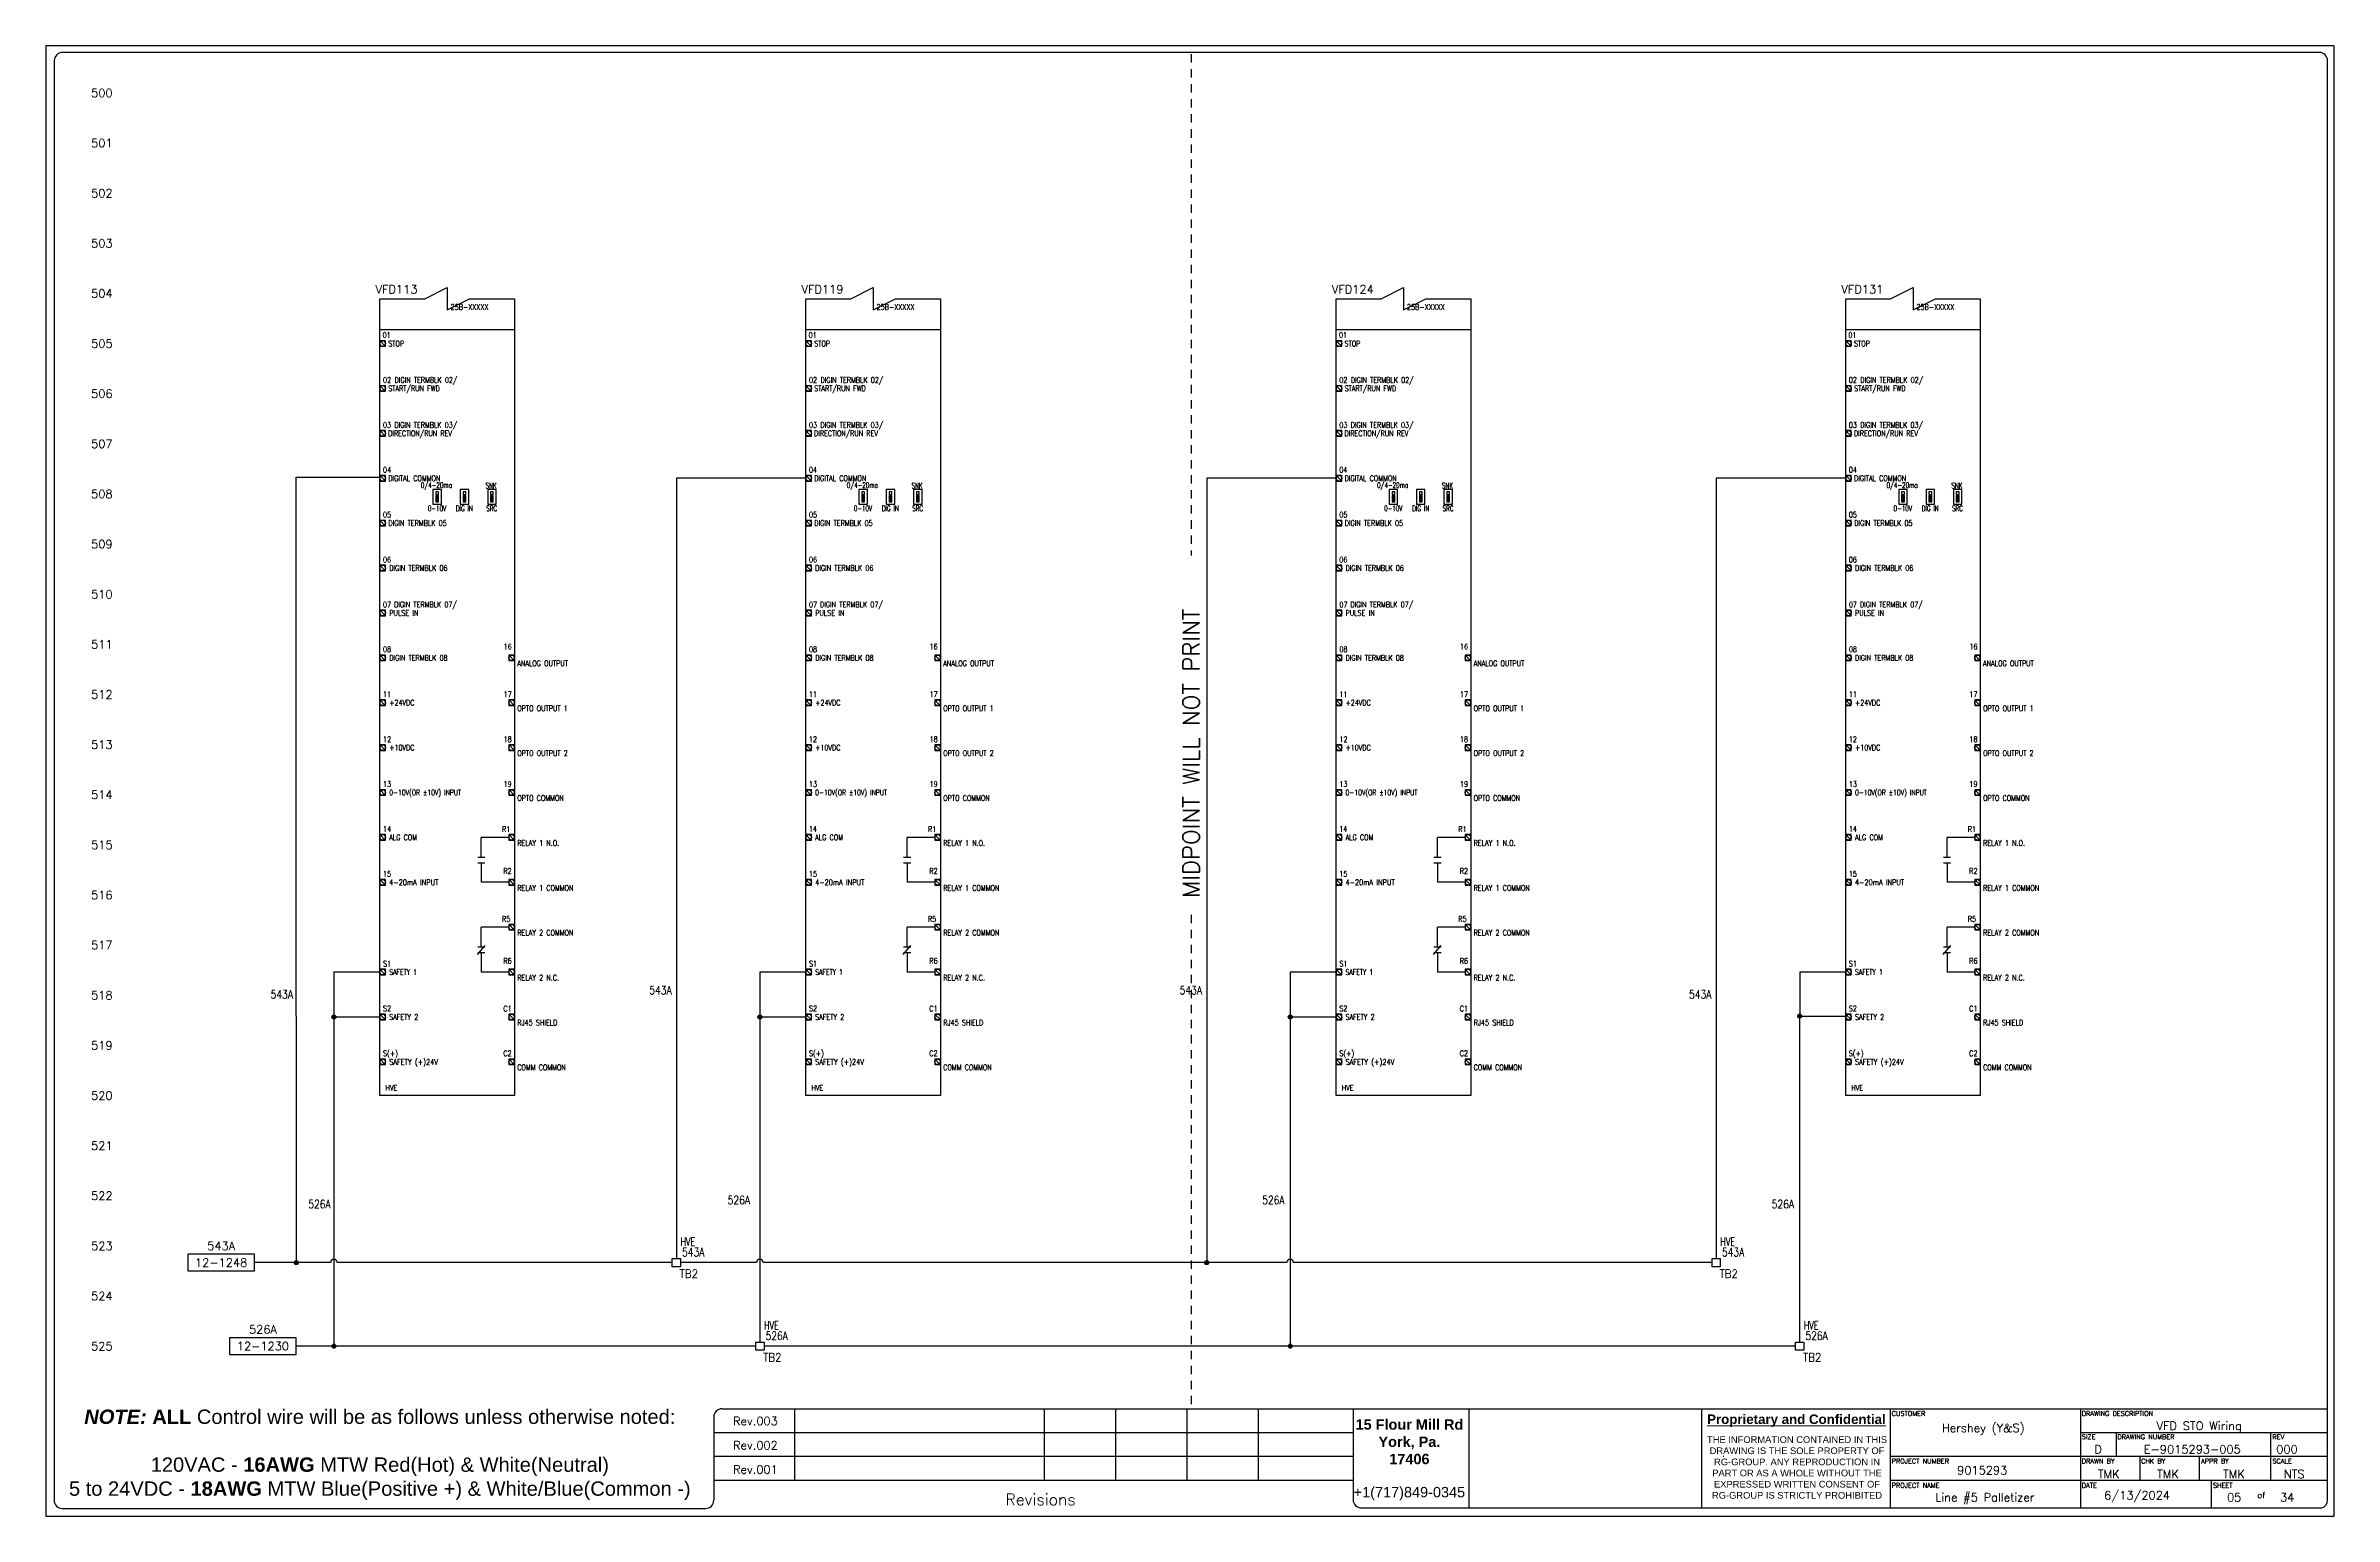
# Model space of a CAD drawing. Header units: inches. Extents: x 0 to 34.2, y 0 to 22.
import ezdxf
from ezdxf.enums import TextEntityAlignment as Align

# ---------------------------------------------------------------- set-up
doc = ezdxf.new("R2010")
doc.units = ezdxf.units.IN
doc.header["$MEASUREMENT"] = 0
doc.linetypes.add('HIDDEN2', pattern=[0.1875, 0.125, -0.0625])
for name, color, linetype in [('BLU_16AWG', 5, 'Continuous'), ('BLU_18AWG', 5, 'Continuous'), ('DESC', 150, 'Continuous'), ('LOC', 8, 'Continuous'), ('MISC', 7, 'Continuous'), ('SYMS', 7, 'Continuous'), ('TAGS', 1, 'Continuous'), ('TB_LABELS', 1, 'Continuous'), ('TERMS', 3, 'Continuous'), ('WIREFIXED', 3, 'Continuous'), ('WIREREF', 50, 'Continuous'), ('WIRES', 7, 'Continuous'), ('XREF', 7, 'Continuous')]:
    doc.layers.add(name, color=color, linetype=linetype)
doc.layers.add('MidPoint', color=210, linetype='HIDDEN2', plot=False)
doc.styles.add('Annotative', font='arial.ttf')
doc.styles.add('Fields', font='simplex.shx', dxfattribs={"height": 0.185})
doc.styles.get("Standard").update_dxf_attribs({"font": 'arial.ttf'})
doc.styles.add('Title_Block', font='simplex.shx', dxfattribs={"height": 0.185})
doc.styles.add('WD', font='romans.shx', dxfattribs={"height": 0.185})

# ---------------------------------------------------------------- blocks, each defined once
blk = doc.blocks.new('RG_Master_Ver_4_2_2')
at = {"color": 3}
for p, q in [((0.125, 21.734), (0.125, 0.194)), ((34.028, 21.856), (0.25, 21.856)), ((34.15, 0.194), (34.15, 21.734)), ((9.998, 1.441), (9.998, 0.194)), ((10.12, 1.563), (34.15, 1.563)), ((11.207, 1.563), (11.207, 0.496)), ((14.942, 1.563), (14.942, 0.496)), ((16.009, 1.563), (16.009, 0.496)), ((17.076, 1.563), (17.076, 0.496)), ((18.143, 1.563), (18.143, 0.496)), ((19.566, 1.563), (19.566, 0.203)), ((21.3, 1.563), (21.3, 0.072)), ((24.781, 1.562), (24.781, 0.072)), ((27.605, 1.563), (27.605, 0.072)), ((30.451, 1.563), (30.451, 0.072)), ((9.998, 1.207), (19.566, 1.207)), ((30.451, 1.207), (34.15, 1.207)), ((30.984, 1.207), (30.984, 0.852)), ((33.297, 1.207), (33.297, 0.852)), ((9.998, 0.852), (19.566, 0.852)), ((25.107, 0.852), (25.117, 0.852)), ((27.605, 0.852), (34.15, 0.852)), ((27.959, 0.852), (27.961, 0.852)), ((31.34, 0.852), (31.34, 0.496)), ((32.229, 0.852), (32.229, 0.496)), ((33.297, 0.852), (33.297, 0.496)), ((9.998, 0.496), (19.566, 0.496)), ((27.605, 0.496), (34.15, 0.496)), ((32.407, 0.496), (32.407, 0.085)), ((0.247, 0.072), (9.875, 0.072)), ((19.689, 0.081), (34.062, 0.081))]:
    blk.add_line(p, q, dxfattribs=at)
blk.add_lwpolyline([(0, -0.044), (34.25, -0.044), (34.25, 21.956), (0, 21.956)], close=True, dxfattribs=at)
for centre, radius, start, end in [((0.25, 21.734), 0.122, 90, 180), ((34.028, 21.734), 0.122, 0, 90), ((10.12, 1.441), 0.122, 90, 180), ((0.247, 0.194), 0.122, 180, 270), ((9.875, 0.194), 0.122, 270, 360), ((19.689, 0.203), 0.122, 180, 270), ((34.035, 0.192), 0.115, 283.6956, 0.7965)]:
    blk.add_arc(centre, radius, start, end, dxfattribs=at)
at = {"layer": 'MidPoint'}
for p, q in [((17.141, 21.831), (17.141, 14.331)), ((17.141, 8.956), (17.141, 1.581))]:
    blk.add_line(p, q, dxfattribs=at)
at = {"style": 'Title_Block'}
for s, width, heights, insert, char_height, attachment_point in [('\\pxqc;Rev.003', 1.24498, [0], (9.998, 1.442), 0.125, 1), ('\\pxqc;Rev.002', 1.24498, [0], (9.998, 1.08), 0.125, 1), ('\\pxqc;Rev.001', 1.24498, [0], (9.998, 0.717), 0.125, 1), ('\\pxqc;Revisions', 9.42628, [0.392], (14.889, 0.206), 0.17145, 5)]:
    blk.add_mtext_dynamic_manual_height_columns(s, width=width, gutter_width=0.857, heights=heights, dxfattribs=dict(at, insert=insert, char_height=char_height, attachment_point=attachment_point))
at = {"color": 3, "insert": (20.409, 1.406), "char_height": 0.14228, "attachment_point": 2}
blk.add_mtext_dynamic_manual_height_columns('{\\fArial|b1|i0|c0|p34;\\H1.08937x;15 Flour Mill Rd\\PYork, Pa. \\P17406}\\P\\P{\\H1.08937x;+1(717)849-0345}', width=1.73509, gutter_width=0.69, heights=[0], dxfattribs=at)
at = {"color": 3, "linetype": 'Continuous', "lineweight": 20, "insert": (26.201, 1.478), "char_height": 0.14228, "width": 2.80179, "attachment_point": 2, "style": 'Annotative'}
blk.add_mtext('{\\fArial|b1|i0|c0|p34;\\LProprietary and Confidential}', dxfattribs=at)
at = {"color": 3, "insert": (26.21, 1.152), "char_height": 0.1, "width": 2.78538, "attachment_point": 2, "style": 'Annotative'}
blk.add_mtext('THE INFORMATION CONTAINED IN THIS DRAWING IS THE SOLE PROPERTY OF RG-GROUP. ANY REPRODUCTION IN PART OR AS A WHOLE WITHOUT THE EXPRESSED WRITTEN CONSENT OF RG-GROUP IS STRICTLY PROHIBITED', dxfattribs=at)
at = {"insert": (30.807, 0.331), "char_height": 0.125, "attachment_point": 1, "style": 'Fields'}
blk.add_mtext('6/13/2024', dxfattribs=at)
at = {"style": 'Fields'}
for tag, p in [('DESCRIPTION_3', (13.116, 1.307)), ('DRN_3', (15.472, 1.307)), ('CHK_3', (16.529, 1.307)), ('APP_3', (17.552, 1.307)), ('DATE_3', (18.829, 1.307)), ('DRAWING_DESC', (32.229, 1.246)), ('DESCRIPTION_2', (13.116, 0.951)), ('DRN_2', (15.472, 0.951)), ('CHK_2', (16.529, 0.951)), ('APP_2', (17.552, 0.951)), ('DATE_2', (18.829, 0.951)), ('CUSTOMER', (28.997, 1.214)), ('DRAWING_#', (32.125, 0.894)), ('DESCRIPTION_1', (13.116, 0.596)), ('DRN_1', (15.472, 0.596)), ('CHK_1', (16.529, 0.596)), ('APP_1', (17.552, 0.596)), ('DATE_1', (18.829, 0.596)), ('PROJECT_#', (28.981, 0.581)), ('SIZE', (30.715, 0.894)), ('REV', (33.543, 0.894)), ('DRN_BY', (30.875, 0.524)), ('CHK_BY', (31.762, 0.524)), ('APP_BY', (32.75, 0.524)), ('SCALE', (33.652, 0.524)), ('PROJECT_NAME', (29.021, 0.176)), ('SHEETNUM', (32.753, 0.176)), ('TTL_SHTS', (33.547, 0.176))]:
    blk.add_attdef(tag, text='', height=0.125, dxfattribs=at).set_placement(p, align=Align.CENTER)
at = {"style": 'Fields', "flags": 9}
blk.add_attdef('WD_TB', (9.953, 0.194), '', height=0.0638, dxfattribs=at)
at = {"layer": 'MidPoint', "insert": (17.016, 9.206), "char_height": 0.25, "attachment_point": 1, "rotation": 90, "style": 'Fields'}
blk.add_mtext_dynamic_manual_height_columns('MIDPOINT WILL NOT PRINT', width=5.375, gutter_width=0.575, heights=[0], dxfattribs=at)
at = {"layer": 'TB_LABELS', "style": 'WD'}
for s, height, p in [('CUSTOMER', 0.0711, (27.627, 1.528)), ('DRAWING DESCRIPTION', 0.07114, (30.472, 1.528)), ('SIZE', 0.0711, (30.472, 1.179)), ('DRAWING NUMBER', 0.07114, (31.006, 1.179)), ('REV', 0.0711, (33.325, 1.179)), ('PROJECT NUMBER', 0.07114, (27.627, 0.816)), ('DRAWN BY', 0.0711, (30.472, 0.816)), ('CHK BY', 0.0711, (31.359, 0.816)), ('APPR BY', 0.0711, (32.258, 0.816)), ('SCALE', 0.0711, (33.325, 0.816)), ('PROJECT NAME', 0.07114, (27.627, 0.453)), ('DATE', 0.0711, (30.472, 0.453)), ('SHEET', 0.0711, (32.436, 0.453)), ('of', 0.0925, (33.098, 0.318))]:
    blk.add_text(s, height=height, dxfattribs=at).set_placement(p, align=Align.TOP_LEFT)
blk = doc.blocks.new('WD_MLRH')
at = {"style": 'WD'}
blk.add_attdef('RUNGFIRST', text='', height=0.125, dxfattribs=at).set_placement((-0.25, 0), align=Align.MIDDLE_RIGHT)
at = {"style": 'WD', "flags": 1}
for tag, p in [('WIRE-START', (-0.25, -0.356)), ('RUNGHORV', (-0.25, -0.127)), ('WIREMODE', (-0.25, -0.281)), ('RUNGDIST', (-0.25, -0.2)), ('RUNGCNT', (-0.25, -0.237)), ('RUNGINC', (-0.25, -0.163)), ('WIREFMT', (-0.25, -0.321)), ('WIRE-GSUF', (-0.25, -0.396)), ('PH3SPACE', (-0.25, -0.437))]:
    blk.add_attdef(tag, text='', height=0.025, dxfattribs=at).set_placement(p, align=Align.RIGHT)
blk = doc.blocks.new('sm_term')
blk.add_lwpolyline([(-0.062, -0.062), (0.062, -0.062), (0.062, 0.062), (-0.062, 0.062)], close=True)
blk.add_lwpolyline([(0.044, -0.044), (-0.044, 0.044)])
blk.add_circle((0, 0), 0.0625)
blk = doc.blocks.new('HDV1_AB_PF525')
h = blk.add_hatch()
h.set_pattern_fill('ANSI31', color=256, scale=0.08396, style=0)
h.set_pattern_definition([(45, (0.83709, 8.842056), (-0.00742106, 0.00742106), [])])
h.paths.add_polyline_path([(0.837, 8.884), (0.879, 8.884), (0.879, 8.978), (0.837, 8.978)])
h = blk.add_hatch()
h.set_pattern_fill('ANSI31', color=256, scale=0.08396, style=0)
h.set_pattern_definition([(45, (1.246394, 8.842056), (-0.00742106, 0.00742106), [])])
h.paths.add_polyline_path([(1.246, 8.884), (1.288, 8.884), (1.288, 8.978), (1.246, 8.978)])
h = blk.add_hatch()
h.set_pattern_fill('ANSI31', color=256, scale=0.08396, style=0)
h.set_pattern_definition([(45, (1.655697, 8.842056), (-0.00742106, 0.00742106), [])])
h.paths.add_polyline_path([(1.656, 8.884), (1.698, 8.884), (1.698, 8.978), (1.656, 8.978)])
for p, q in [((1.931, 3.862), (1.518, 3.862)), ((1.518, 3.568), (1.518, 3.862)), ((1.518, 3.484), (1.518, 3.19)), ((1.931, 3.19), (1.518, 3.19)), ((1.931, 2.519), (1.518, 2.519)), ((1.518, 2.224), (1.518, 2.519)), ((1.518, 2.141), (1.518, 1.847)), ((1.931, 1.847), (1.518, 1.847))]:
    blk.add_line(p, q)
at = {"linetype": 'Continuous'}
for p, q in [((1.464, 3.568), (1.571, 3.568)), ((1.464, 3.484), (1.571, 3.484)), ((1.459, 2.109), (1.574, 2.246)), ((1.464, 2.224), (1.571, 2.224)), ((1.464, 2.141), (1.571, 2.141))]:
    blk.add_line(p, q, dxfattribs=at)
for points in [[(0, 11.922), (0.672, 11.922), (1.008, 12.09), (1.008, 11.754), (1.343, 11.922), (2.015, 11.922), (2.015, 11.922), (2.015, 0), (0, 0)], [(0.795, 8.847), (0.921, 8.847), (0.921, 9.068), (0.795, 9.068)], [(0.837, 8.884), (0.879, 8.884), (0.879, 8.978), (0.837, 8.978)], [(0.838, 8.992), (0.88, 8.992), (0.88, 9.034), (0.838, 9.034)], [(1.204, 8.847), (1.33, 8.847), (1.33, 9.068), (1.204, 9.068)], [(1.246, 8.884), (1.288, 8.884), (1.288, 8.978), (1.246, 8.978)], [(1.247, 8.992), (1.289, 8.992), (1.289, 9.034), (1.247, 9.034)], [(1.614, 8.847), (1.74, 8.847), (1.74, 9.068), (1.614, 9.068)], [(1.656, 8.992), (1.698, 8.992), (1.698, 9.034), (1.656, 9.034)], [(1.656, 8.884), (1.698, 8.884), (1.698, 8.978), (1.656, 8.978)]]:
    blk.add_lwpolyline(points, close=True)
blk.add_lwpolyline([(0, 11.46), (2.015, 11.46)])
at = {"xscale": 0.6716776377555332, "yscale": 0.6716776377555332, "zscale": 0.6716776377555332}
for p in [(0.042, 11.251), (0.042, 10.579), (0.042, 9.907), (0.042, 9.236), (0.042, 8.564), (0.042, 7.892), (0.042, 7.221), (0.042, 6.549), (1.973, 6.549), (0.042, 5.877), (1.973, 5.877), (0.042, 5.206), (1.973, 5.206), (0.042, 4.534), (1.973, 4.534), (0.042, 3.862), (1.973, 3.862), (0.042, 3.19), (1.973, 3.19), (1.973, 2.519), (0.042, 1.847), (1.973, 1.847), (0.042, 1.175), (1.973, 1.175), (0.042, 0.504), (1.973, 0.504)]:
    blk.add_blockref('sm_term', p, dxfattribs=at)
at = {"style": 'WD'}
for tag, width, p in [('DESC1', 0.75, (1.343, 12.258)), ('DESC2', 0.75, (1.343, 12.132)), ('CAT', 0.8, (1.343, 11.754)), ('XREF', 0.75, (1.343, -0.168))]:
    blk.add_attdef(tag, text='', height=0.084, dxfattribs=dict(at, width=width)).set_placement(p, align=Align.CENTER)
blk.add_attdef('TAG1', text='', height=0.125, dxfattribs=at).set_placement((0.25, 12), align=Align.CENTER)
at = {"style": 'WD', "width": 0.8, "flags": 1}
blk.add_attdef('MFG', text='', height=0.084, dxfattribs=at).set_placement((1.343, 11.639), align=Align.CENTER)
at = {"style": 'WD'}
for tag, p, width, flags in [('FAMILY', (1.924, 11.861), 0.75, 9), ('ASSYCODE', (1.924, 11.824), 0.75, 9), ('X4TERM01', (0, 11.251), 0.8, 1), ('X4TERM02', (0, 10.579), 0.8, 1), ('X4TERM03', (0, 9.907), 0.8, 1), ('X4TERM04', (0, 9.236), 0.8, 1), ('X4TERM05', (0, 8.564), 0.8, 1), ('X4TERM06', (0, 7.892), 0.8, 1), ('X4TERM07', (0, 7.221), 0.8, 1), ('X4TERM08', (0, 6.549), 0.8, 1), ('X1TERM15', (2.015, 6.549), 0.8, 1), ('X4TERM10', (0, 5.877), 0.8, 1), ('X1TERM16', (2.015, 5.877), 0.8, 1), ('X4TERM11', (0, 5.206), 0.8, 1), ('X1TERM17', (2.015, 5.206), 0.8, 1), ('X4TERM12', (0, 4.534), 0.8, 1), ('X1TERM18', (2.015, 4.534), 0.8, 1), ('X1TERM13', (0, 3.862), 0.8, 1), ('X1TERM19', (2.015, 3.862), 0.8, 1), ('X1TERM14', (0, 3.19), 0.8, 1), ('X1TERM20', (2.015, 3.19), 0.8, 1), ('X1TERM21', (2.015, 2.519), 0.8, 1), ('X4TERM23', (0, 1.847), 0.8, 1), ('X1TERM22', (2.015, 1.847), 0.8, 1), ('X1TERM24', (0, 1.175), 0.8, 1), ('X1TERM26', (2.015, 1.175), 0.8, 1), ('X1TERM25', (0, 0.504), 0.8, 1), ('X1TERM27', (2.015, 0.504), 0.8, 1)]:
    blk.add_attdef(tag, p, '', height=0.00672, dxfattribs=dict(at, width=width, flags=flags))
at = {"style": 'WD', "width": 0.75}
for tag, p in [('TEXT_TB', (0.042, 11.503)), ('TERM01', (0.042, 11.335)), ('TERM02', (0.048, 10.663)), ('TERM03', (0.048, 9.991)), ('TERM04', (0.048, 9.32)), ('TERM05', (0.048, 8.648)), ('TERM06', (0.048, 7.976)), ('TERM07', (0.048, 7.304)), ('TERM08', (0.048, 6.633)), ('TERM10', (0.048, 5.961)), ('TERM11', (0.048, 5.289)), ('TERM12', (0.048, 4.618)), ('TERM13', (0.048, 3.946)), ('TERM19DESC', (2.057, 3.736)), ('TERM14', (0.048, 3.275)), ('TERM20DESC', (2.057, 3.064)), ('TERM21DESC', (2.057, 2.393)), ('TERM23', (0.048, 1.931)), ('TERM22DESC', (2.057, 1.721)), ('TERM24', (0.048, 1.26)), ('TERM25', (0.048, 0.588)), ('INST', (0.084, 0.188)), ('LOC', (0.084, 0.073))]:
    blk.add_attdef(tag, p, '', height=0.084, dxfattribs=at)
at = {"style": 'WD'}
for tag, width, p in [('TERM01DESC', 0.75, (0.126, 11.251)), ('TERM02DESC', 0.75, (0.126, 10.579)), ('TERM012DESC', 0.75, (0.221, 10.705)), ('TERM03DESC', 0.75, (0.124, 9.907)), ('TERM013DESC', 0.75, (0.219, 10.033)), ('TERM04DESC', 0.75, (0.126, 9.235)), ('TERM05DESC', 0.75, (0.128, 8.564)), ('TERMO6DESC', 0.75, (0.14, 7.892)), ('TERM017DESC', 0.75, (0.141, 7.221)), ('TERM7DESC', 0.75, (0.214, 7.347)), ('TERM08DESC', 0.75, (0.141, 6.549)), ('TERM10DESC', 0.75, (0.141, 5.877)), ('TERM11DESC', 0.75, (0.141, 5.206)), ('TERM12DESC', 0.65, (0.141, 4.534)), ('TERM13DESC', 0.75, (0.14, 3.862)), ('TERM14DESC', 0.7, (0.14, 3.19)), ('TERM23DESC', 0.65, (0.141, 1.847)), ('TERM24DESC', 0.75, (0.14, 1.175)), ('TERM25DESC', 0.7, (0.14, 0.503))]:
    blk.add_attdef(tag, text='', height=0.084, dxfattribs=dict(at, width=width)).set_placement(p, align=Align.MIDDLE_LEFT)
at = {"style": 'WD', "width": 0.6}
for tag, p in [('DESC11', (0.847, 9.126)), ('DESC3', (1.256, 9.126)), ('DESC5', (1.665, 9.126)), ('DESC12', (0.856, 8.785)), ('DESC4', (1.265, 8.785)), ('DESC6', (1.674, 8.785))]:
    blk.add_attdef(tag, text='', height=0.084, dxfattribs=at).set_placement(p, align=Align.MIDDLE)
at = {"style": 'WD'}
for tag, width, p in [('TERM15', 0.75, (1.973, 6.675)), ('TERM16', 0.8, (1.973, 5.961)), ('TERM17', 0.8, (1.973, 5.289)), ('TERM18', 0.8, (1.973, 4.618)), ('TERM19', 0.8, (1.952, 3.943)), ('TERM20', 0.8, (1.973, 3.316)), ('TERM21', 0.8, (1.952, 2.6)), ('TERM22', 0.8, (1.973, 1.973)), ('TERM26', 0.8, (1.973, 1.259)), ('TERM27', 0.8, (1.973, 0.588))]:
    blk.add_attdef(tag, text='', height=0.084, dxfattribs=dict(at, width=width)).set_placement(p, align=Align.RIGHT)
at = {"style": 'WD', "width": 0.75}
for tag, p in [('TERM15DESC', (2.057, 6.507)), ('TERM16DESC', (2.057, 5.835)), ('TERM17DESC', (2.057, 5.164)), ('TERM18DESC', (2.057, 4.492)), ('TERM26DESC', (2.057, 1.134)), ('TERM27DESC', (2.057, 0.462))]:
    blk.add_attdef(tag, text='', height=0.084, dxfattribs=at).set_placement(p, align=Align.TOP_LEFT)
blk = doc.blocks.new('WDDOT')
for radius in [0.03, 0.0187, 0.00929]:
    blk.add_circle((0, 0), radius)
blk = doc.blocks.new('HA2D1_REF_1')
for p, q in [((0, 0.25), (0, 0)), ((1, 0.25), (0, 0.25)), ((0, 0), (1, 0)), ((1, 0), (1, 0.25))]:
    blk.add_line(p, q)
at = {"style": 'WD'}
for tag, p in [('DESC1', (0.5, 0.3125)), ('XREF', (0.5, 0.0625))]:
    blk.add_attdef(tag, text='', height=0.125, dxfattribs=at).set_placement(p, align=Align.CENTER)
at = {"style": 'WD', "flags": 1}
blk.add_attdef('SIGCODE', text='', height=0.125, dxfattribs=at).set_placement((0.5, -0.125), align=Align.CENTER)
blk = doc.blocks.new('HT0W01')
for p, q in [((-0.062, 0.062), (0.062, 0.062)), ((-0.062, -0.062), (-0.062, 0.062)), ((0.062, 0.062), (0.062, -0.062)), ((0.062, -0.062), (-0.062, -0.062))]:
    blk.add_line(p, q)
at = {"style": 'WD'}
for tag, p, width in [('INST', (0.062, 0.42), 0.7), ('LOC', (0.062, 0.25), 0.7), ('DESC1', (0.05, -0.385), 0.8)]:
    blk.add_attdef(tag, p, '', height=0.125, dxfattribs=dict(at, width=width))
at = {"linetype": 'Continuous', "style": 'WD', "width": 0.8, "flags": 8}
blk.add_attdef('WIRENO', text='', height=0.125, dxfattribs=at).set_placement((0, 0.094), align=Align.CENTER)
at = {"style": 'WD', "flags": 1}
for tag, p, height in [('X4TERM01', (-0.062, 0), 0.0125), ('X4TERMDESC01', (-0.055, -0.023), 0.025), ('X2TERMDESC01', (-0.006, 0.029), 0.025), ('STRIPSEQ', (0, 0), 0.00125), ('X2TERM01', (0, 0.062), 0.0125), ('X1TERMDESC01', (0.039, 0.007), 0.025), ('X1TERM01', (0.062, 0), 0.0125), ('LINKTERM', (0, -0.002), 0.00125), ('X8TERM01', (0, -0.062), 0.0125), ('X8TERMDESC01', (0, -0.054), 0.025)]:
    blk.add_attdef(tag, p, '', height=height, dxfattribs=at)
at = {"linetype": 'Continuous', "style": 'WD', "width": 0.8, "flags": 1}
blk.add_attdef('MFG', text='', height=0.109, dxfattribs=at).set_placement((0.088, -0.406), align=Align.RIGHT)
at = {"linetype": 'Continuous', "style": 'WD'}
for tag, p, height, width, flags in [('TAGSTRIP', (0.05, -0.229), 0.125, 0.9, 8), ('CAT', (0.213, -0.406), 0.109, 0.8, 1), ('DESC2', (0.05, -0.541), 0.125, 0.8, 8), ('DESC3', (0.05, -0.698), 0.125, 0.8, 8)]:
    blk.add_attdef(tag, p, '', height=height, dxfattribs=dict(at, width=width, flags=flags))
at = {"style": 'WD', "width": 0.7, "flags": 1}
blk.add_attdef('ASSYCODE', (0.062, -0.281), '', height=0.01, dxfattribs=at)
blk = doc.blocks.new('WD_WNV')
at = {"linetype": 'Continuous', "style": 'WD', "width": 0.8}
blk.add_attdef('WIRENO', text='', height=0.125, dxfattribs=at).set_placement((-0.05, 0), align=Align.MIDDLE_RIGHT)
at = {"style": 'WD', "flags": 1}
for tag, p in [('W01USER', (-0.062, 0.094)), ('W02USER', (-0.062, 0.086)), ('W03USER', (-0.062, 0.078)), ('W04USER', (-0.062, 0.07)), ('W05USER', (-0.062, 0.062)), ('W06USER', (-0.062, 0.055)), ('W07USER', (-0.062, 0.047)), ('W08USER', (-0.062, 0.039)), ('W09USER', (-0.062, 0.031)), ('W10USER', (-0.062, 0.023))]:
    blk.add_attdef(tag, text='', height=0.005, dxfattribs=at).set_placement(p, align=Align.CENTER)

msp = doc.modelspace()

# ---------------------------------------------------------------- linework, layer by layer
at = {"layer": 'BLU_16AWG'}
for p, q in [((3.75, 7.438), (3.75, 15.5)), ((3.75, 15.5), (5, 15.5)), ((11.375, 15.486), (9.438, 15.486)), ((9.438, 15.486), (9.438, 7.938)), ((19.312, 15.486), (17.375, 15.486)), ((17.375, 15.486), (17.375, 7.938)), ((5, 8.097), (4.312, 8.097)), ((4.312, 8.097), (4.312, 7.425)), ((9.438, 8.062), (9.438, 3.812)), ((17.375, 8.062), (17.375, 3.75)), ((19.312, 8.097), (18.625, 8.097)), ((18.625, 8.097), (18.625, 7.425)), ((25, 8.062), (25, 3.812)), ((3.75, 7.438), (3.75, 3.75)), ((5, 7.425), (4.312, 7.425)), ((4.312, 7.425), (4.312, 3.062)), ((19.312, 7.425), (18.625, 7.425)), ((18.625, 7.425), (18.625, 3.438)), ((3.75, 3.75), (3.125, 3.75)), ((4.263, 3.75), (3.75, 3.75)), ((9.375, 3.75), (4.362, 3.75)), ((10.637, 3.75), (9.5, 3.75)), ((18.575, 3.75), (10.738, 3.75)), ((18.625, 3.438), (18.625, 2.5)), ((24.938, 3.75), (18.675, 3.75)), ((4.312, 3.062), (4.312, 2.5)), ((10.625, 2.5), (3.75, 2.5)), ((26.188, 2.5), (10.75, 2.5))]:
    msp.add_line(p, q, dxfattribs=at)
for centre in [(4.312, 3.75), (10.688, 3.75), (18.625, 3.75)]:
    msp.add_arc(centre, 0.05, 0, 180, dxfattribs=at)
at = {"layer": 'BLU_18AWG'}
for p, q in [((26.938, 15.486), (25, 15.486)), ((25, 15.486), (25, 8)), ((11.375, 8.097), (10.688, 8.097)), ((10.688, 8.097), (10.688, 7.425)), ((26.938, 8.097), (26.25, 8.097)), ((26.25, 8.097), (26.25, 7.438)), ((11.375, 7.425), (10.688, 7.425)), ((10.688, 7.425), (10.688, 3.062)), ((26.25, 2.562), (26.25, 7.438)), ((26.25, 7.438), (26.938, 7.438)), ((10.688, 3.062), (10.688, 2.812))]:
    msp.add_line(p, q, dxfattribs=at)
at = {"layer": 'WIRES'}
msp.add_line((10.688, 2.812), (10.688, 2.562), dxfattribs=at)

# ---------------------------------------------------------------- block references
ref = msp.add_blockref('RG_Master_Ver_4_2_2', (0, 0))
ref.add_attrib('CUSTOMER', 'Hershey (Y&S)', dxfattribs={"height": 0.125, "style": 'Fields'}).set_placement((28.997, 1.214), align=Align.CENTER)
ref.add_attrib('DRAWING_DESC', 'VFD STO Wiring', dxfattribs={"height": 0.125, "style": 'Fields'}).set_placement((32.229, 1.246), align=Align.CENTER)
ref.add_attrib('PROJECT_#', '9015293', dxfattribs={"height": 0.125, "style": 'Fields'}).set_placement((28.981, 0.581), align=Align.CENTER)
ref.add_attrib('PROJECT_NAME', 'Line #5 Palletizer', dxfattribs={"height": 0.125, "style": 'Fields'}).set_placement((29.021, 0.176), align=Align.CENTER)
ref.add_attrib('SIZE', 'D', dxfattribs={"height": 0.125, "style": 'Fields'}).set_placement((30.715, 0.894), align=Align.CENTER)
ref.add_attrib('APP_BY', 'TMK', dxfattribs={"height": 0.125, "style": 'Fields'}).set_placement((32.75, 0.524), align=Align.CENTER)
ref.add_attrib('DRAWING_#', 'E-9015293-005', dxfattribs={"height": 0.125, "style": 'Fields'}).set_placement((32.125, 0.894), align=Align.CENTER)
ref.add_attrib('REV', '000', dxfattribs={"height": 0.125, "style": 'Fields'}).set_placement((33.543, 0.894), align=Align.CENTER)
ref.add_attrib('SCALE', 'NTS', dxfattribs={"height": 0.125, "style": 'Fields'}).set_placement((33.652, 0.524), align=Align.CENTER)
ref.add_attrib('DRN_BY', 'TMK', dxfattribs={"height": 0.125, "style": 'Fields'}).set_placement((30.875, 0.524), align=Align.CENTER)
ref.add_attrib('CHK_BY', 'TMK', dxfattribs={"height": 0.125, "style": 'Fields'}).set_placement((31.762, 0.524), align=Align.CENTER)
ref.add_attrib('SHEETNUM', '05', dxfattribs={"height": 0.125, "style": 'Fields'}).set_placement((32.753, 0.176), align=Align.CENTER)
ref.add_attrib('TTL_SHTS', '34', dxfattribs={"height": 0.125, "style": 'Fields'}).set_placement((33.547, 0.176), align=Align.CENTER)
msp.add_blockref('WD_MLRH', (1.25, 21.25)).add_auto_attribs({'RUNGFIRST': '500'})
at = {"layer": 'BLU_16AWG'}
msp.add_blockref('WDDOT', (3.75, 3.75), dxfattribs=at)
at = {"layer": 'SYMS'}
ref = msp.add_blockref('HDV1_AB_PF525', (5, 6.25), dxfattribs=at)
ref.add_attrib('TERM01', '01', (5.042, 17.585), dxfattribs={"layer": 'TERMS', "height": 0.084, "style": 'WD', "width": 0.75})
ref.add_attrib('TERM01DESC', 'STOP', dxfattribs={"layer": 'TERMS', "height": 0.084, "style": 'WD', "width": 0.75}).set_placement((5.126, 17.501), align=Align.MIDDLE_LEFT)
ref.add_attrib('TERM02', '02', (5.048, 16.913), dxfattribs={"layer": 'TERMS', "height": 0.084, "style": 'WD', "width": 0.75})
ref.add_attrib('TERM03', '03', (5.048, 16.241), dxfattribs={"layer": 'TERMS', "height": 0.084, "style": 'WD', "width": 0.75})
ref.add_attrib('TERM04', '04', (5.048, 15.57), dxfattribs={"layer": 'TERMS', "height": 0.084, "style": 'WD', "width": 0.75})
ref.add_attrib('TERM05', '05', (5.048, 14.898), dxfattribs={"layer": 'TERMS', "height": 0.084, "style": 'WD', "width": 0.75})
ref.add_attrib('TERM06', '06', (5.048, 14.226), dxfattribs={"layer": 'TERMS', "height": 0.084, "style": 'WD', "width": 0.75})
ref.add_attrib('TERM02DESC', 'START/RUN FWD', dxfattribs={"layer": 'TERMS', "height": 0.08396, "style": 'WD', "width": 0.75}).set_placement((5.126, 16.829), align=Align.MIDDLE_LEFT)
ref.add_attrib('TERM03DESC', 'DIRECTION/RUN REV', dxfattribs={"layer": 'TERMS', "height": 0.08396, "style": 'WD', "width": 0.75}).set_placement((5.124, 16.157), align=Align.MIDDLE_LEFT)
ref.add_attrib('TERM04DESC', 'DIGITAL COMMON', dxfattribs={"layer": 'TERMS', "height": 0.08396, "style": 'WD', "width": 0.75}).set_placement((5.126, 15.485), align=Align.MIDDLE_LEFT)
ref.add_attrib('TERM05DESC', 'DIGIN TERMBLK 05', dxfattribs={"layer": 'TERMS', "height": 0.08396, "style": 'WD', "width": 0.75}).set_placement((5.128, 14.814), align=Align.MIDDLE_LEFT)
ref.add_attrib('TERMO6DESC', 'DIGIN TERMBLK 06', dxfattribs={"layer": 'TERMS', "height": 0.08396, "style": 'WD', "width": 0.75}).set_placement((5.14, 14.142), align=Align.MIDDLE_LEFT)
ref.add_attrib('TERM07', '07', (5.048, 13.554), dxfattribs={"layer": 'TERMS', "height": 0.084, "style": 'WD', "width": 0.75})
ref.add_attrib('TERM08', '08', (5.048, 12.883), dxfattribs={"layer": 'TERMS', "height": 0.084, "style": 'WD', "width": 0.75})
ref.add_attrib('TERM10', '11', (5.048, 12.211), dxfattribs={"layer": 'TERMS', "height": 0.084, "style": 'WD', "width": 0.75})
ref.add_attrib('TERM11', '12', (5.048, 11.539), dxfattribs={"layer": 'TERMS', "height": 0.084, "style": 'WD', "width": 0.75})
ref.add_attrib('TERM12', '13', (5.048, 10.868), dxfattribs={"layer": 'TERMS', "height": 0.084, "style": 'WD', "width": 0.75})
ref.add_attrib('TERM13', '14', (5.048, 10.196), dxfattribs={"layer": 'TERMS', "height": 0.084, "style": 'WD', "width": 0.75})
ref.add_attrib('TERM14', '15', (5.048, 9.525), dxfattribs={"layer": 'TERMS', "height": 0.084, "style": 'WD', "width": 0.75})
ref.add_attrib('TERM15', '16', dxfattribs={"layer": 'TERMS', "height": 0.084, "style": 'WD', "width": 0.75}).set_placement((6.973, 12.925), align=Align.RIGHT)
ref.add_attrib('TERM017DESC', 'PULSE IN', dxfattribs={"layer": 'TERMS', "height": 0.084, "style": 'WD', "width": 0.75}).set_placement((5.141, 13.471), align=Align.MIDDLE_LEFT)
ref.add_attrib('TERM08DESC', 'DIGIN TERMBLK 08', dxfattribs={"layer": 'TERMS', "height": 0.08396, "style": 'WD', "width": 0.75}).set_placement((5.141, 12.799), align=Align.MIDDLE_LEFT)
ref.add_attrib('TERM10DESC', '+24VDC', dxfattribs={"layer": 'TERMS', "height": 0.084, "style": 'WD', "width": 0.75}).set_placement((5.141, 12.127), align=Align.MIDDLE_LEFT)
ref.add_attrib('TERM11DESC', '+10VDC', dxfattribs={"layer": 'TERMS', "height": 0.084, "style": 'WD', "width": 0.75}).set_placement((5.141, 11.456), align=Align.MIDDLE_LEFT)
ref.add_attrib('TERM12DESC', '0-10V(OR %%P10V) INPUT', dxfattribs={"layer": 'TERMS', "height": 0.08396, "style": 'WD', "width": 0.65}).set_placement((5.141, 10.784), align=Align.MIDDLE_LEFT)
ref.add_attrib('TERM13DESC', 'ALG COM', dxfattribs={"layer": 'TERMS', "height": 0.084, "style": 'WD', "width": 0.75}).set_placement((5.14, 10.112), align=Align.MIDDLE_LEFT)
ref.add_attrib('TERM14DESC', '4-20mA INPUT', dxfattribs={"layer": 'TERMS', "height": 0.08396, "style": 'WD', "width": 0.7}).set_placement((5.14, 9.44), align=Align.MIDDLE_LEFT)
ref.add_attrib('TERM15DESC', 'ANALOG OUTPUT', dxfattribs={"layer": 'TERMS', "height": 0.08396, "style": 'WD', "width": 0.75}).set_placement((7.057, 12.757), align=Align.TOP_LEFT)
ref.add_attrib('TERM16', '17', dxfattribs={"layer": 'TERMS', "height": 0.084, "style": 'WD', "width": 0.8}).set_placement((6.973, 12.211), align=Align.RIGHT)
ref.add_attrib('TERM17', '18', dxfattribs={"layer": 'TERMS', "height": 0.084, "style": 'WD', "width": 0.8}).set_placement((6.973, 11.539), align=Align.RIGHT)
ref.add_attrib('TERM18', '19', dxfattribs={"layer": 'TERMS', "height": 0.084, "style": 'WD', "width": 0.8}).set_placement((6.973, 10.868), align=Align.RIGHT)
ref.add_attrib('TERM16DESC', 'OPTO OUTPUT 1', dxfattribs={"layer": 'TERMS', "height": 0.08396, "style": 'WD', "width": 0.75}).set_placement((7.057, 12.085), align=Align.TOP_LEFT)
ref.add_attrib('TERM17DESC', 'OPTO OUTPUT 2', dxfattribs={"layer": 'TERMS', "height": 0.08396, "style": 'WD', "width": 0.75}).set_placement((7.057, 11.414), align=Align.TOP_LEFT)
ref.add_attrib('TERM18DESC', 'OPTO COMMON', dxfattribs={"layer": 'TERMS', "height": 0.08396, "style": 'WD', "width": 0.75}).set_placement((7.057, 10.742), align=Align.TOP_LEFT)
ref.add_attrib('TERM19', 'R1', dxfattribs={"layer": 'TERMS', "height": 0.084, "style": 'WD', "width": 0.8}).set_placement((6.952, 10.193), align=Align.RIGHT)
ref.add_attrib('TERM20', 'R2', dxfattribs={"layer": 'TERMS', "height": 0.084, "style": 'WD', "width": 0.8}).set_placement((6.973, 9.566), align=Align.RIGHT)
ref.add_attrib('TERM21', 'R5', dxfattribs={"layer": 'TERMS', "height": 0.084, "style": 'WD', "width": 0.8}).set_placement((6.952, 8.85), align=Align.RIGHT)
ref.add_attrib('TERM19DESC', 'RELAY 1 N.O.', (7.057, 9.986), dxfattribs={"layer": 'TERMS', "height": 0.08396, "style": 'WD', "width": 0.75})
ref.add_attrib('TERM20DESC', 'RELAY 1 COMMON', (7.057, 9.314), dxfattribs={"layer": 'TERMS', "height": 0.08396, "style": 'WD', "width": 0.75})
ref.add_attrib('TERM21DESC', 'RELAY 2 COMMON', (7.057, 8.643), dxfattribs={"layer": 'TERMS', "height": 0.08396, "style": 'WD', "width": 0.75})
ref.add_attrib('CAT', '25B-XXXXX', dxfattribs={"layer": 'MISC', "height": 0.084, "style": 'WD', "width": 0.8}).set_placement((6.343, 18.004), align=Align.CENTER)
ref.add_attrib('LOC', 'HVE', (5.084, 6.323), dxfattribs={"layer": 'LOC', "height": 0.084, "style": 'WD', "width": 0.75})
ref.add_attrib('DESC5', 'SNK', dxfattribs={"layer": 'DESC', "height": 0.084, "style": 'WD', "width": 0.6}).set_placement((6.665, 15.376), align=Align.MIDDLE)
ref.add_attrib('DESC6', 'SRC', dxfattribs={"layer": 'DESC', "height": 0.084, "style": 'WD', "width": 0.6}).set_placement((6.674, 15.035), align=Align.MIDDLE)
ref.add_attrib('DESC4', 'DIG IN', dxfattribs={"layer": 'DESC', "height": 0.084, "style": 'WD', "width": 0.6}).set_placement((6.265, 15.035), align=Align.MIDDLE)
ref.add_attrib('DESC11', '0/4-20ma', dxfattribs={"layer": 'DESC', "height": 0.084, "style": 'WD', "width": 0.6}).set_placement((5.847, 15.376), align=Align.MIDDLE)
ref.add_attrib('DESC12', '0-10V', dxfattribs={"layer": 'DESC', "height": 0.084, "style": 'WD', "width": 0.6}).set_placement((5.856, 15.035), align=Align.MIDDLE)
ref.add_attrib('TERM013DESC', 'DIGIN TERMBLK 03/', dxfattribs={"layer": 'TERMS', "height": 0.08396, "style": 'WD', "width": 0.75}).set_placement((5.219, 16.283), align=Align.MIDDLE_LEFT)
ref.add_attrib('TERM012DESC', 'DIGIN TERMBLK 02/', dxfattribs={"layer": 'TERMS', "height": 0.08396, "style": 'WD', "width": 0.75}).set_placement((5.221, 16.955), align=Align.MIDDLE_LEFT)
ref.add_attrib('TERM22', 'R6', dxfattribs={"layer": 'TERMS', "height": 0.084, "style": 'WD', "width": 0.8}).set_placement((6.973, 8.223), align=Align.RIGHT)
ref.add_attrib('TERM22DESC', 'RELAY 2 N.C.', (7.057, 7.971), dxfattribs={"layer": 'TERMS', "height": 0.08396, "style": 'WD', "width": 0.75})
ref.add_attrib('TERM26', 'C1', dxfattribs={"layer": 'TERMS', "height": 0.084, "style": 'WD', "width": 0.8}).set_placement((6.973, 7.509), align=Align.RIGHT)
ref.add_attrib('TERM27', 'C2', dxfattribs={"layer": 'TERMS', "height": 0.084, "style": 'WD', "width": 0.8}).set_placement((6.973, 6.838), align=Align.RIGHT)
ref.add_attrib('TERM26DESC', 'RJ45 SHIELD', dxfattribs={"layer": 'TERMS', "height": 0.08396, "style": 'WD', "width": 0.75}).set_placement((7.057, 7.384), align=Align.TOP_LEFT)
ref.add_attrib('TERM27DESC', 'COMM COMMON', dxfattribs={"layer": 'TERMS', "height": 0.08396, "style": 'WD', "width": 0.75}).set_placement((7.057, 6.712), align=Align.TOP_LEFT)
ref.add_attrib('TERM23', 'S1', (5.048, 8.181), dxfattribs={"layer": 'TERMS', "height": 0.084, "style": 'WD', "width": 0.75})
ref.add_attrib('TERM24', 'S2', (5.048, 7.51), dxfattribs={"layer": 'TERMS', "height": 0.084, "style": 'WD', "width": 0.75})
ref.add_attrib('TERM25', 'S(+)', (5.048, 6.838), dxfattribs={"layer": 'TERMS', "height": 0.084, "style": 'WD', "width": 0.75})
ref.add_attrib('TERM23DESC', 'SAFETY 1', dxfattribs={"layer": 'TERMS', "height": 0.084, "style": 'WD', "width": 0.65}).set_placement((5.141, 8.097), align=Align.MIDDLE_LEFT)
ref.add_attrib('TERM24DESC', 'SAFETY 2', dxfattribs={"layer": 'TERMS', "height": 0.084, "style": 'WD', "width": 0.75}).set_placement((5.14, 7.425), align=Align.MIDDLE_LEFT)
ref.add_attrib('TERM25DESC', 'SAFETY (+)24V', dxfattribs={"layer": 'TERMS', "height": 0.08396, "style": 'WD', "width": 0.7}).set_placement((5.14, 6.753), align=Align.MIDDLE_LEFT)
ref.add_attrib('TERM7DESC', 'DIGIN TERMBLK 07/', dxfattribs={"layer": 'TERMS', "height": 0.08396, "style": 'WD', "width": 0.75}).set_placement((5.214, 13.597), align=Align.MIDDLE_LEFT)
ref.add_attrib('TAG1', 'VFD113', dxfattribs={"layer": 'TAGS', "height": 0.125, "style": 'WD'}).set_placement((5.25, 18.25), align=Align.CENTER)
ref = msp.add_blockref('HDV1_AB_PF525', (11.375, 6.25), dxfattribs=at)
ref.add_attrib('TERM01', '01', (11.417, 17.585), dxfattribs={"layer": 'TERMS', "height": 0.084, "style": 'WD', "width": 0.75})
ref.add_attrib('TERM01DESC', 'STOP', dxfattribs={"layer": 'TERMS', "height": 0.084, "style": 'WD', "width": 0.75}).set_placement((11.501, 17.501), align=Align.MIDDLE_LEFT)
ref.add_attrib('TERM02', '02', (11.423, 16.913), dxfattribs={"layer": 'TERMS', "height": 0.084, "style": 'WD', "width": 0.75})
ref.add_attrib('TERM03', '03', (11.423, 16.241), dxfattribs={"layer": 'TERMS', "height": 0.084, "style": 'WD', "width": 0.75})
ref.add_attrib('TERM04', '04', (11.423, 15.57), dxfattribs={"layer": 'TERMS', "height": 0.084, "style": 'WD', "width": 0.75})
ref.add_attrib('TERM05', '05', (11.423, 14.898), dxfattribs={"layer": 'TERMS', "height": 0.084, "style": 'WD', "width": 0.75})
ref.add_attrib('TERM06', '06', (11.423, 14.226), dxfattribs={"layer": 'TERMS', "height": 0.084, "style": 'WD', "width": 0.75})
ref.add_attrib('TERM02DESC', 'START/RUN FWD', dxfattribs={"layer": 'TERMS', "height": 0.08396, "style": 'WD', "width": 0.75}).set_placement((11.501, 16.829), align=Align.MIDDLE_LEFT)
ref.add_attrib('TERM03DESC', 'DIRECTION/RUN REV', dxfattribs={"layer": 'TERMS', "height": 0.08396, "style": 'WD', "width": 0.75}).set_placement((11.499, 16.157), align=Align.MIDDLE_LEFT)
ref.add_attrib('TERM04DESC', 'DIGITAL COMMON', dxfattribs={"layer": 'TERMS', "height": 0.08396, "style": 'WD', "width": 0.75}).set_placement((11.501, 15.485), align=Align.MIDDLE_LEFT)
ref.add_attrib('TERM05DESC', 'DIGIN TERMBLK 05', dxfattribs={"layer": 'TERMS', "height": 0.08396, "style": 'WD', "width": 0.75}).set_placement((11.503, 14.814), align=Align.MIDDLE_LEFT)
ref.add_attrib('TERMO6DESC', 'DIGIN TERMBLK 06', dxfattribs={"layer": 'TERMS', "height": 0.08396, "style": 'WD', "width": 0.75}).set_placement((11.515, 14.142), align=Align.MIDDLE_LEFT)
ref.add_attrib('TERM07', '07', (11.423, 13.554), dxfattribs={"layer": 'TERMS', "height": 0.084, "style": 'WD', "width": 0.75})
ref.add_attrib('TERM08', '08', (11.423, 12.883), dxfattribs={"layer": 'TERMS', "height": 0.084, "style": 'WD', "width": 0.75})
ref.add_attrib('TERM10', '11', (11.423, 12.211), dxfattribs={"layer": 'TERMS', "height": 0.084, "style": 'WD', "width": 0.75})
ref.add_attrib('TERM11', '12', (11.423, 11.539), dxfattribs={"layer": 'TERMS', "height": 0.084, "style": 'WD', "width": 0.75})
ref.add_attrib('TERM12', '13', (11.423, 10.868), dxfattribs={"layer": 'TERMS', "height": 0.084, "style": 'WD', "width": 0.75})
ref.add_attrib('TERM13', '14', (11.423, 10.196), dxfattribs={"layer": 'TERMS', "height": 0.084, "style": 'WD', "width": 0.75})
ref.add_attrib('TERM14', '15', (11.423, 9.525), dxfattribs={"layer": 'TERMS', "height": 0.084, "style": 'WD', "width": 0.75})
ref.add_attrib('TERM15', '16', dxfattribs={"layer": 'TERMS', "height": 0.084, "style": 'WD', "width": 0.75}).set_placement((13.348, 12.925), align=Align.RIGHT)
ref.add_attrib('TERM017DESC', 'PULSE IN', dxfattribs={"layer": 'TERMS', "height": 0.084, "style": 'WD', "width": 0.75}).set_placement((11.516, 13.471), align=Align.MIDDLE_LEFT)
ref.add_attrib('TERM08DESC', 'DIGIN TERMBLK 08', dxfattribs={"layer": 'TERMS', "height": 0.08396, "style": 'WD', "width": 0.75}).set_placement((11.516, 12.799), align=Align.MIDDLE_LEFT)
ref.add_attrib('TERM10DESC', '+24VDC', dxfattribs={"layer": 'TERMS', "height": 0.084, "style": 'WD', "width": 0.75}).set_placement((11.516, 12.127), align=Align.MIDDLE_LEFT)
ref.add_attrib('TERM11DESC', '+10VDC', dxfattribs={"layer": 'TERMS', "height": 0.084, "style": 'WD', "width": 0.75}).set_placement((11.516, 11.456), align=Align.MIDDLE_LEFT)
ref.add_attrib('TERM12DESC', '0-10V(OR %%P10V) INPUT', dxfattribs={"layer": 'TERMS', "height": 0.08396, "style": 'WD', "width": 0.65}).set_placement((11.516, 10.784), align=Align.MIDDLE_LEFT)
ref.add_attrib('TERM13DESC', 'ALG COM', dxfattribs={"layer": 'TERMS', "height": 0.084, "style": 'WD', "width": 0.75}).set_placement((11.515, 10.112), align=Align.MIDDLE_LEFT)
ref.add_attrib('TERM14DESC', '4-20mA INPUT', dxfattribs={"layer": 'TERMS', "height": 0.08396, "style": 'WD', "width": 0.7}).set_placement((11.515, 9.44), align=Align.MIDDLE_LEFT)
ref.add_attrib('TERM15DESC', 'ANALOG OUTPUT', dxfattribs={"layer": 'TERMS', "height": 0.08396, "style": 'WD', "width": 0.75}).set_placement((13.432, 12.757), align=Align.TOP_LEFT)
ref.add_attrib('TERM16', '17', dxfattribs={"layer": 'TERMS', "height": 0.084, "style": 'WD', "width": 0.8}).set_placement((13.348, 12.211), align=Align.RIGHT)
ref.add_attrib('TERM17', '18', dxfattribs={"layer": 'TERMS', "height": 0.084, "style": 'WD', "width": 0.8}).set_placement((13.348, 11.539), align=Align.RIGHT)
ref.add_attrib('TERM18', '19', dxfattribs={"layer": 'TERMS', "height": 0.084, "style": 'WD', "width": 0.8}).set_placement((13.348, 10.868), align=Align.RIGHT)
ref.add_attrib('TERM16DESC', 'OPTO OUTPUT 1', dxfattribs={"layer": 'TERMS', "height": 0.08396, "style": 'WD', "width": 0.75}).set_placement((13.432, 12.085), align=Align.TOP_LEFT)
ref.add_attrib('TERM17DESC', 'OPTO OUTPUT 2', dxfattribs={"layer": 'TERMS', "height": 0.08396, "style": 'WD', "width": 0.75}).set_placement((13.432, 11.414), align=Align.TOP_LEFT)
ref.add_attrib('TERM18DESC', 'OPTO COMMON', dxfattribs={"layer": 'TERMS', "height": 0.08396, "style": 'WD', "width": 0.75}).set_placement((13.432, 10.742), align=Align.TOP_LEFT)
ref.add_attrib('TERM19', 'R1', dxfattribs={"layer": 'TERMS', "height": 0.084, "style": 'WD', "width": 0.8}).set_placement((13.327, 10.193), align=Align.RIGHT)
ref.add_attrib('TERM20', 'R2', dxfattribs={"layer": 'TERMS', "height": 0.084, "style": 'WD', "width": 0.8}).set_placement((13.348, 9.566), align=Align.RIGHT)
ref.add_attrib('TERM21', 'R5', dxfattribs={"layer": 'TERMS', "height": 0.084, "style": 'WD', "width": 0.8}).set_placement((13.327, 8.85), align=Align.RIGHT)
ref.add_attrib('TERM19DESC', 'RELAY 1 N.O.', (13.432, 9.986), dxfattribs={"layer": 'TERMS', "height": 0.08396, "style": 'WD', "width": 0.75})
ref.add_attrib('TERM20DESC', 'RELAY 1 COMMON', (13.432, 9.314), dxfattribs={"layer": 'TERMS', "height": 0.08396, "style": 'WD', "width": 0.75})
ref.add_attrib('TERM21DESC', 'RELAY 2 COMMON', (13.432, 8.643), dxfattribs={"layer": 'TERMS', "height": 0.08396, "style": 'WD', "width": 0.75})
ref.add_attrib('CAT', '25B-XXXXX', dxfattribs={"layer": 'MISC', "height": 0.084, "style": 'WD', "width": 0.8}).set_placement((12.718, 18.004), align=Align.CENTER)
ref.add_attrib('LOC', 'HVE', (11.459, 6.323), dxfattribs={"layer": 'LOC', "height": 0.084, "style": 'WD', "width": 0.75})
ref.add_attrib('DESC5', 'SNK', dxfattribs={"layer": 'DESC', "height": 0.084, "style": 'WD', "width": 0.6}).set_placement((13.04, 15.376), align=Align.MIDDLE)
ref.add_attrib('DESC6', 'SRC', dxfattribs={"layer": 'DESC', "height": 0.084, "style": 'WD', "width": 0.6}).set_placement((13.049, 15.035), align=Align.MIDDLE)
ref.add_attrib('DESC4', 'DIG IN', dxfattribs={"layer": 'DESC', "height": 0.084, "style": 'WD', "width": 0.6}).set_placement((12.64, 15.035), align=Align.MIDDLE)
ref.add_attrib('DESC11', '0/4-20ma', dxfattribs={"layer": 'DESC', "height": 0.084, "style": 'WD', "width": 0.6}).set_placement((12.222, 15.376), align=Align.MIDDLE)
ref.add_attrib('DESC12', '0-10V', dxfattribs={"layer": 'DESC', "height": 0.084, "style": 'WD', "width": 0.6}).set_placement((12.231, 15.035), align=Align.MIDDLE)
ref.add_attrib('TERM013DESC', 'DIGIN TERMBLK 03/', dxfattribs={"layer": 'TERMS', "height": 0.08396, "style": 'WD', "width": 0.75}).set_placement((11.594, 16.283), align=Align.MIDDLE_LEFT)
ref.add_attrib('TERM012DESC', 'DIGIN TERMBLK 02/', dxfattribs={"layer": 'TERMS', "height": 0.08396, "style": 'WD', "width": 0.75}).set_placement((11.596, 16.955), align=Align.MIDDLE_LEFT)
ref.add_attrib('TERM22', 'R6', dxfattribs={"layer": 'TERMS', "height": 0.084, "style": 'WD', "width": 0.8}).set_placement((13.348, 8.223), align=Align.RIGHT)
ref.add_attrib('TERM22DESC', 'RELAY 2 N.C.', (13.432, 7.971), dxfattribs={"layer": 'TERMS', "height": 0.08396, "style": 'WD', "width": 0.75})
ref.add_attrib('TERM26', 'C1', dxfattribs={"layer": 'TERMS', "height": 0.084, "style": 'WD', "width": 0.8}).set_placement((13.348, 7.509), align=Align.RIGHT)
ref.add_attrib('TERM27', 'C2', dxfattribs={"layer": 'TERMS', "height": 0.084, "style": 'WD', "width": 0.8}).set_placement((13.348, 6.838), align=Align.RIGHT)
ref.add_attrib('TERM26DESC', 'RJ45 SHIELD', dxfattribs={"layer": 'TERMS', "height": 0.08396, "style": 'WD', "width": 0.75}).set_placement((13.432, 7.384), align=Align.TOP_LEFT)
ref.add_attrib('TERM27DESC', 'COMM COMMON', dxfattribs={"layer": 'TERMS', "height": 0.08396, "style": 'WD', "width": 0.75}).set_placement((13.432, 6.712), align=Align.TOP_LEFT)
ref.add_attrib('TERM23', 'S1', (11.423, 8.181), dxfattribs={"layer": 'TERMS', "height": 0.084, "style": 'WD', "width": 0.75})
ref.add_attrib('TERM24', 'S2', (11.423, 7.51), dxfattribs={"layer": 'TERMS', "height": 0.084, "style": 'WD', "width": 0.75})
ref.add_attrib('TERM25', 'S(+)', (11.423, 6.838), dxfattribs={"layer": 'TERMS', "height": 0.084, "style": 'WD', "width": 0.75})
ref.add_attrib('TERM23DESC', 'SAFETY 1', dxfattribs={"layer": 'TERMS', "height": 0.084, "style": 'WD', "width": 0.65}).set_placement((11.516, 8.097), align=Align.MIDDLE_LEFT)
ref.add_attrib('TERM24DESC', 'SAFETY 2', dxfattribs={"layer": 'TERMS', "height": 0.084, "style": 'WD', "width": 0.75}).set_placement((11.515, 7.425), align=Align.MIDDLE_LEFT)
ref.add_attrib('TERM25DESC', 'SAFETY (+)24V', dxfattribs={"layer": 'TERMS', "height": 0.08396, "style": 'WD', "width": 0.7}).set_placement((11.515, 6.753), align=Align.MIDDLE_LEFT)
ref.add_attrib('TERM7DESC', 'DIGIN TERMBLK 07/', dxfattribs={"layer": 'TERMS', "height": 0.08396, "style": 'WD', "width": 0.75}).set_placement((11.589, 13.597), align=Align.MIDDLE_LEFT)
ref.add_attrib('TAG1', 'VFD119', dxfattribs={"layer": 'TAGS', "height": 0.125, "style": 'WD'}).set_placement((11.625, 18.25), align=Align.CENTER)
ref = msp.add_blockref('HDV1_AB_PF525', (19.312, 6.25), dxfattribs=at)
ref.add_attrib('TERM01', '01', (19.354, 17.585), dxfattribs={"layer": 'TERMS', "height": 0.084, "style": 'WD', "width": 0.75})
ref.add_attrib('TERM01DESC', 'STOP', dxfattribs={"layer": 'TERMS', "height": 0.084, "style": 'WD', "width": 0.75}).set_placement((19.438, 17.501), align=Align.MIDDLE_LEFT)
ref.add_attrib('TERM02', '02', (19.36, 16.913), dxfattribs={"layer": 'TERMS', "height": 0.084, "style": 'WD', "width": 0.75})
ref.add_attrib('TERM03', '03', (19.36, 16.241), dxfattribs={"layer": 'TERMS', "height": 0.084, "style": 'WD', "width": 0.75})
ref.add_attrib('TERM04', '04', (19.36, 15.57), dxfattribs={"layer": 'TERMS', "height": 0.084, "style": 'WD', "width": 0.75})
ref.add_attrib('TERM05', '05', (19.36, 14.898), dxfattribs={"layer": 'TERMS', "height": 0.084, "style": 'WD', "width": 0.75})
ref.add_attrib('TERM06', '06', (19.36, 14.226), dxfattribs={"layer": 'TERMS', "height": 0.084, "style": 'WD', "width": 0.75})
ref.add_attrib('TERM02DESC', 'START/RUN FWD', dxfattribs={"layer": 'TERMS', "height": 0.08396, "style": 'WD', "width": 0.75}).set_placement((19.439, 16.829), align=Align.MIDDLE_LEFT)
ref.add_attrib('TERM03DESC', 'DIRECTION/RUN REV', dxfattribs={"layer": 'TERMS', "height": 0.08396, "style": 'WD', "width": 0.75}).set_placement((19.437, 16.157), align=Align.MIDDLE_LEFT)
ref.add_attrib('TERM04DESC', 'DIGITAL COMMON', dxfattribs={"layer": 'TERMS', "height": 0.08396, "style": 'WD', "width": 0.75}).set_placement((19.439, 15.485), align=Align.MIDDLE_LEFT)
ref.add_attrib('TERM05DESC', 'DIGIN TERMBLK 05', dxfattribs={"layer": 'TERMS', "height": 0.08396, "style": 'WD', "width": 0.75}).set_placement((19.441, 14.814), align=Align.MIDDLE_LEFT)
ref.add_attrib('TERMO6DESC', 'DIGIN TERMBLK 06', dxfattribs={"layer": 'TERMS', "height": 0.08396, "style": 'WD', "width": 0.75}).set_placement((19.453, 14.142), align=Align.MIDDLE_LEFT)
ref.add_attrib('TERM07', '07', (19.361, 13.554), dxfattribs={"layer": 'TERMS', "height": 0.084, "style": 'WD', "width": 0.75})
ref.add_attrib('TERM08', '08', (19.361, 12.883), dxfattribs={"layer": 'TERMS', "height": 0.084, "style": 'WD', "width": 0.75})
ref.add_attrib('TERM10', '11', (19.361, 12.211), dxfattribs={"layer": 'TERMS', "height": 0.084, "style": 'WD', "width": 0.75})
ref.add_attrib('TERM11', '12', (19.361, 11.539), dxfattribs={"layer": 'TERMS', "height": 0.084, "style": 'WD', "width": 0.75})
ref.add_attrib('TERM12', '13', (19.361, 10.868), dxfattribs={"layer": 'TERMS', "height": 0.084, "style": 'WD', "width": 0.75})
ref.add_attrib('TERM13', '14', (19.36, 10.196), dxfattribs={"layer": 'TERMS', "height": 0.084, "style": 'WD', "width": 0.75})
ref.add_attrib('TERM14', '15', (19.36, 9.525), dxfattribs={"layer": 'TERMS', "height": 0.084, "style": 'WD', "width": 0.75})
ref.add_attrib('TERM15', '16', dxfattribs={"layer": 'TERMS', "height": 0.084, "style": 'WD', "width": 0.75}).set_placement((21.286, 12.925), align=Align.RIGHT)
ref.add_attrib('TERM017DESC', 'PULSE IN', dxfattribs={"layer": 'TERMS', "height": 0.084, "style": 'WD', "width": 0.75}).set_placement((19.453, 13.471), align=Align.MIDDLE_LEFT)
ref.add_attrib('TERM08DESC', 'DIGIN TERMBLK 08', dxfattribs={"layer": 'TERMS', "height": 0.08396, "style": 'WD', "width": 0.75}).set_placement((19.453, 12.799), align=Align.MIDDLE_LEFT)
ref.add_attrib('TERM10DESC', '+24VDC', dxfattribs={"layer": 'TERMS', "height": 0.084, "style": 'WD', "width": 0.75}).set_placement((19.453, 12.127), align=Align.MIDDLE_LEFT)
ref.add_attrib('TERM11DESC', '+10VDC', dxfattribs={"layer": 'TERMS', "height": 0.084, "style": 'WD', "width": 0.75}).set_placement((19.453, 11.456), align=Align.MIDDLE_LEFT)
ref.add_attrib('TERM12DESC', '0-10V(OR %%P10V) INPUT', dxfattribs={"layer": 'TERMS', "height": 0.08396, "style": 'WD', "width": 0.65}).set_placement((19.453, 10.784), align=Align.MIDDLE_LEFT)
ref.add_attrib('TERM13DESC', 'ALG COM', dxfattribs={"layer": 'TERMS', "height": 0.084, "style": 'WD', "width": 0.75}).set_placement((19.453, 10.112), align=Align.MIDDLE_LEFT)
ref.add_attrib('TERM14DESC', '4-20mA INPUT', dxfattribs={"layer": 'TERMS', "height": 0.08396, "style": 'WD', "width": 0.7}).set_placement((19.453, 9.44), align=Align.MIDDLE_LEFT)
ref.add_attrib('TERM15DESC', 'ANALOG OUTPUT', dxfattribs={"layer": 'TERMS', "height": 0.08396, "style": 'WD', "width": 0.75}).set_placement((21.37, 12.757), align=Align.TOP_LEFT)
ref.add_attrib('TERM16', '17', dxfattribs={"layer": 'TERMS', "height": 0.084, "style": 'WD', "width": 0.8}).set_placement((21.286, 12.211), align=Align.RIGHT)
ref.add_attrib('TERM17', '18', dxfattribs={"layer": 'TERMS', "height": 0.084, "style": 'WD', "width": 0.8}).set_placement((21.286, 11.539), align=Align.RIGHT)
ref.add_attrib('TERM18', '19', dxfattribs={"layer": 'TERMS', "height": 0.084, "style": 'WD', "width": 0.8}).set_placement((21.286, 10.868), align=Align.RIGHT)
ref.add_attrib('TERM16DESC', 'OPTO OUTPUT 1', dxfattribs={"layer": 'TERMS', "height": 0.08396, "style": 'WD', "width": 0.75}).set_placement((21.37, 12.085), align=Align.TOP_LEFT)
ref.add_attrib('TERM17DESC', 'OPTO OUTPUT 2', dxfattribs={"layer": 'TERMS', "height": 0.08396, "style": 'WD', "width": 0.75}).set_placement((21.37, 11.414), align=Align.TOP_LEFT)
ref.add_attrib('TERM18DESC', 'OPTO COMMON', dxfattribs={"layer": 'TERMS', "height": 0.08396, "style": 'WD', "width": 0.75}).set_placement((21.37, 10.742), align=Align.TOP_LEFT)
ref.add_attrib('TERM19', 'R1', dxfattribs={"layer": 'TERMS', "height": 0.084, "style": 'WD', "width": 0.8}).set_placement((21.265, 10.193), align=Align.RIGHT)
ref.add_attrib('TERM20', 'R2', dxfattribs={"layer": 'TERMS', "height": 0.084, "style": 'WD', "width": 0.8}).set_placement((21.286, 9.566), align=Align.RIGHT)
ref.add_attrib('TERM21', 'R5', dxfattribs={"layer": 'TERMS', "height": 0.084, "style": 'WD', "width": 0.8}).set_placement((21.265, 8.85), align=Align.RIGHT)
ref.add_attrib('TERM19DESC', 'RELAY 1 N.O.', (21.37, 9.986), dxfattribs={"layer": 'TERMS', "height": 0.08396, "style": 'WD', "width": 0.75})
ref.add_attrib('TERM20DESC', 'RELAY 1 COMMON', (21.37, 9.314), dxfattribs={"layer": 'TERMS', "height": 0.08396, "style": 'WD', "width": 0.75})
ref.add_attrib('TERM21DESC', 'RELAY 2 COMMON', (21.37, 8.643), dxfattribs={"layer": 'TERMS', "height": 0.08396, "style": 'WD', "width": 0.75})
ref.add_attrib('CAT', '25B-XXXXX', dxfattribs={"layer": 'MISC', "height": 0.084, "style": 'WD', "width": 0.8}).set_placement((20.656, 18.004), align=Align.CENTER)
ref.add_attrib('LOC', 'HVE', (19.396, 6.323), dxfattribs={"layer": 'LOC', "height": 0.084, "style": 'WD', "width": 0.75})
ref.add_attrib('DESC5', 'SNK', dxfattribs={"layer": 'DESC', "height": 0.084, "style": 'WD', "width": 0.6}).set_placement((20.978, 15.376), align=Align.MIDDLE)
ref.add_attrib('DESC6', 'SRC', dxfattribs={"layer": 'DESC', "height": 0.084, "style": 'WD', "width": 0.6}).set_placement((20.987, 15.035), align=Align.MIDDLE)
ref.add_attrib('DESC4', 'DIG IN', dxfattribs={"layer": 'DESC', "height": 0.084, "style": 'WD', "width": 0.6}).set_placement((20.578, 15.035), align=Align.MIDDLE)
ref.add_attrib('DESC11', '0/4-20ma', dxfattribs={"layer": 'DESC', "height": 0.084, "style": 'WD', "width": 0.6}).set_placement((20.159, 15.376), align=Align.MIDDLE)
ref.add_attrib('DESC12', '0-10V', dxfattribs={"layer": 'DESC', "height": 0.084, "style": 'WD', "width": 0.6}).set_placement((20.168, 15.035), align=Align.MIDDLE)
ref.add_attrib('TERM013DESC', 'DIGIN TERMBLK 03/', dxfattribs={"layer": 'TERMS', "height": 0.08396, "style": 'WD', "width": 0.75}).set_placement((19.531, 16.283), align=Align.MIDDLE_LEFT)
ref.add_attrib('TERM012DESC', 'DIGIN TERMBLK 02/', dxfattribs={"layer": 'TERMS', "height": 0.08396, "style": 'WD', "width": 0.75}).set_placement((19.533, 16.955), align=Align.MIDDLE_LEFT)
ref.add_attrib('TERM22', 'R6', dxfattribs={"layer": 'TERMS', "height": 0.084, "style": 'WD', "width": 0.8}).set_placement((21.286, 8.223), align=Align.RIGHT)
ref.add_attrib('TERM22DESC', 'RELAY 2 N.C.', (21.37, 7.971), dxfattribs={"layer": 'TERMS', "height": 0.08396, "style": 'WD', "width": 0.75})
ref.add_attrib('TERM26', 'C1', dxfattribs={"layer": 'TERMS', "height": 0.084, "style": 'WD', "width": 0.8}).set_placement((21.286, 7.509), align=Align.RIGHT)
ref.add_attrib('TERM27', 'C2', dxfattribs={"layer": 'TERMS', "height": 0.084, "style": 'WD', "width": 0.8}).set_placement((21.286, 6.838), align=Align.RIGHT)
ref.add_attrib('TERM26DESC', 'RJ45 SHIELD', dxfattribs={"layer": 'TERMS', "height": 0.08396, "style": 'WD', "width": 0.75}).set_placement((21.37, 7.384), align=Align.TOP_LEFT)
ref.add_attrib('TERM27DESC', 'COMM COMMON', dxfattribs={"layer": 'TERMS', "height": 0.08396, "style": 'WD', "width": 0.75}).set_placement((21.37, 6.712), align=Align.TOP_LEFT)
ref.add_attrib('TERM23', 'S1', (19.361, 8.181), dxfattribs={"layer": 'TERMS', "height": 0.084, "style": 'WD', "width": 0.75})
ref.add_attrib('TERM24', 'S2', (19.36, 7.51), dxfattribs={"layer": 'TERMS', "height": 0.084, "style": 'WD', "width": 0.75})
ref.add_attrib('TERM25', 'S(+)', (19.36, 6.838), dxfattribs={"layer": 'TERMS', "height": 0.084, "style": 'WD', "width": 0.75})
ref.add_attrib('TERM23DESC', 'SAFETY 1', dxfattribs={"layer": 'TERMS', "height": 0.084, "style": 'WD', "width": 0.65}).set_placement((19.453, 8.097), align=Align.MIDDLE_LEFT)
ref.add_attrib('TERM24DESC', 'SAFETY 2', dxfattribs={"layer": 'TERMS', "height": 0.084, "style": 'WD', "width": 0.75}).set_placement((19.453, 7.425), align=Align.MIDDLE_LEFT)
ref.add_attrib('TERM25DESC', 'SAFETY (+)24V', dxfattribs={"layer": 'TERMS', "height": 0.08396, "style": 'WD', "width": 0.7}).set_placement((19.453, 6.753), align=Align.MIDDLE_LEFT)
ref.add_attrib('TERM7DESC', 'DIGIN TERMBLK 07/', dxfattribs={"layer": 'TERMS', "height": 0.08396, "style": 'WD', "width": 0.75}).set_placement((19.527, 13.597), align=Align.MIDDLE_LEFT)
ref.add_attrib('TAG1', 'VFD124', dxfattribs={"layer": 'TAGS', "height": 0.125, "style": 'WD'}).set_placement((19.562, 18.25), align=Align.CENTER)
ref = msp.add_blockref('HDV1_AB_PF525', (26.938, 6.25), dxfattribs=at)
ref.add_attrib('TERM01', '01', (26.979, 17.585), dxfattribs={"layer": 'TERMS', "height": 0.084, "style": 'WD', "width": 0.75})
ref.add_attrib('TERM01DESC', 'STOP', dxfattribs={"layer": 'TERMS', "height": 0.084, "style": 'WD', "width": 0.75}).set_placement((27.063, 17.501), align=Align.MIDDLE_LEFT)
ref.add_attrib('TERM02', '02', (26.985, 16.913), dxfattribs={"layer": 'TERMS', "height": 0.084, "style": 'WD', "width": 0.75})
ref.add_attrib('TERM03', '03', (26.985, 16.241), dxfattribs={"layer": 'TERMS', "height": 0.084, "style": 'WD', "width": 0.75})
ref.add_attrib('TERM04', '04', (26.985, 15.57), dxfattribs={"layer": 'TERMS', "height": 0.084, "style": 'WD', "width": 0.75})
ref.add_attrib('TERM05', '05', (26.985, 14.898), dxfattribs={"layer": 'TERMS', "height": 0.084, "style": 'WD', "width": 0.75})
ref.add_attrib('TERM06', '06', (26.985, 14.226), dxfattribs={"layer": 'TERMS', "height": 0.084, "style": 'WD', "width": 0.75})
ref.add_attrib('TERM02DESC', 'START/RUN FWD', dxfattribs={"layer": 'TERMS', "height": 0.08396, "style": 'WD', "width": 0.75}).set_placement((27.064, 16.829), align=Align.MIDDLE_LEFT)
ref.add_attrib('TERM03DESC', 'DIRECTION/RUN REV', dxfattribs={"layer": 'TERMS', "height": 0.08396, "style": 'WD', "width": 0.75}).set_placement((27.062, 16.157), align=Align.MIDDLE_LEFT)
ref.add_attrib('TERM04DESC', 'DIGITAL COMMON', dxfattribs={"layer": 'TERMS', "height": 0.08396, "style": 'WD', "width": 0.75}).set_placement((27.064, 15.485), align=Align.MIDDLE_LEFT)
ref.add_attrib('TERM05DESC', 'DIGIN TERMBLK 05', dxfattribs={"layer": 'TERMS', "height": 0.08396, "style": 'WD', "width": 0.75}).set_placement((27.066, 14.814), align=Align.MIDDLE_LEFT)
ref.add_attrib('TERMO6DESC', 'DIGIN TERMBLK 06', dxfattribs={"layer": 'TERMS', "height": 0.08396, "style": 'WD', "width": 0.75}).set_placement((27.078, 14.142), align=Align.MIDDLE_LEFT)
ref.add_attrib('TERM07', '07', (26.986, 13.554), dxfattribs={"layer": 'TERMS', "height": 0.084, "style": 'WD', "width": 0.75})
ref.add_attrib('TERM08', '08', (26.986, 12.883), dxfattribs={"layer": 'TERMS', "height": 0.084, "style": 'WD', "width": 0.75})
ref.add_attrib('TERM10', '11', (26.986, 12.211), dxfattribs={"layer": 'TERMS', "height": 0.084, "style": 'WD', "width": 0.75})
ref.add_attrib('TERM11', '12', (26.986, 11.539), dxfattribs={"layer": 'TERMS', "height": 0.084, "style": 'WD', "width": 0.75})
ref.add_attrib('TERM12', '13', (26.986, 10.868), dxfattribs={"layer": 'TERMS', "height": 0.084, "style": 'WD', "width": 0.75})
ref.add_attrib('TERM13', '14', (26.985, 10.196), dxfattribs={"layer": 'TERMS', "height": 0.084, "style": 'WD', "width": 0.75})
ref.add_attrib('TERM14', '15', (26.985, 9.525), dxfattribs={"layer": 'TERMS', "height": 0.084, "style": 'WD', "width": 0.75})
ref.add_attrib('TERM15', '16', dxfattribs={"layer": 'TERMS', "height": 0.084, "style": 'WD', "width": 0.75}).set_placement((28.911, 12.925), align=Align.RIGHT)
ref.add_attrib('TERM017DESC', 'PULSE IN', dxfattribs={"layer": 'TERMS', "height": 0.084, "style": 'WD', "width": 0.75}).set_placement((27.078, 13.471), align=Align.MIDDLE_LEFT)
ref.add_attrib('TERM08DESC', 'DIGIN TERMBLK 08', dxfattribs={"layer": 'TERMS', "height": 0.08396, "style": 'WD', "width": 0.75}).set_placement((27.078, 12.799), align=Align.MIDDLE_LEFT)
ref.add_attrib('TERM10DESC', '+24VDC', dxfattribs={"layer": 'TERMS', "height": 0.084, "style": 'WD', "width": 0.75}).set_placement((27.078, 12.127), align=Align.MIDDLE_LEFT)
ref.add_attrib('TERM11DESC', '+10VDC', dxfattribs={"layer": 'TERMS', "height": 0.084, "style": 'WD', "width": 0.75}).set_placement((27.078, 11.456), align=Align.MIDDLE_LEFT)
ref.add_attrib('TERM12DESC', '0-10V(OR %%P10V) INPUT', dxfattribs={"layer": 'TERMS', "height": 0.08396, "style": 'WD', "width": 0.65}).set_placement((27.078, 10.784), align=Align.MIDDLE_LEFT)
ref.add_attrib('TERM13DESC', 'ALG COM', dxfattribs={"layer": 'TERMS', "height": 0.084, "style": 'WD', "width": 0.75}).set_placement((27.078, 10.112), align=Align.MIDDLE_LEFT)
ref.add_attrib('TERM14DESC', '4-20mA INPUT', dxfattribs={"layer": 'TERMS', "height": 0.08396, "style": 'WD', "width": 0.7}).set_placement((27.078, 9.44), align=Align.MIDDLE_LEFT)
ref.add_attrib('TERM15DESC', 'ANALOG OUTPUT', dxfattribs={"layer": 'TERMS', "height": 0.08396, "style": 'WD', "width": 0.75}).set_placement((28.995, 12.757), align=Align.TOP_LEFT)
ref.add_attrib('TERM16', '17', dxfattribs={"layer": 'TERMS', "height": 0.084, "style": 'WD', "width": 0.8}).set_placement((28.911, 12.211), align=Align.RIGHT)
ref.add_attrib('TERM17', '18', dxfattribs={"layer": 'TERMS', "height": 0.084, "style": 'WD', "width": 0.8}).set_placement((28.911, 11.539), align=Align.RIGHT)
ref.add_attrib('TERM18', '19', dxfattribs={"layer": 'TERMS', "height": 0.084, "style": 'WD', "width": 0.8}).set_placement((28.911, 10.868), align=Align.RIGHT)
ref.add_attrib('TERM16DESC', 'OPTO OUTPUT 1', dxfattribs={"layer": 'TERMS', "height": 0.08396, "style": 'WD', "width": 0.75}).set_placement((28.995, 12.085), align=Align.TOP_LEFT)
ref.add_attrib('TERM17DESC', 'OPTO OUTPUT 2', dxfattribs={"layer": 'TERMS', "height": 0.08396, "style": 'WD', "width": 0.75}).set_placement((28.995, 11.414), align=Align.TOP_LEFT)
ref.add_attrib('TERM18DESC', 'OPTO COMMON', dxfattribs={"layer": 'TERMS', "height": 0.08396, "style": 'WD', "width": 0.75}).set_placement((28.995, 10.742), align=Align.TOP_LEFT)
ref.add_attrib('TERM19', 'R1', dxfattribs={"layer": 'TERMS', "height": 0.084, "style": 'WD', "width": 0.8}).set_placement((28.89, 10.193), align=Align.RIGHT)
ref.add_attrib('TERM20', 'R2', dxfattribs={"layer": 'TERMS', "height": 0.084, "style": 'WD', "width": 0.8}).set_placement((28.911, 9.566), align=Align.RIGHT)
ref.add_attrib('TERM21', 'R5', dxfattribs={"layer": 'TERMS', "height": 0.084, "style": 'WD', "width": 0.8}).set_placement((28.89, 8.85), align=Align.RIGHT)
ref.add_attrib('TERM19DESC', 'RELAY 1 N.O.', (28.995, 9.986), dxfattribs={"layer": 'TERMS', "height": 0.08396, "style": 'WD', "width": 0.75})
ref.add_attrib('TERM20DESC', 'RELAY 1 COMMON', (28.995, 9.314), dxfattribs={"layer": 'TERMS', "height": 0.08396, "style": 'WD', "width": 0.75})
ref.add_attrib('TERM21DESC', 'RELAY 2 COMMON', (28.995, 8.643), dxfattribs={"layer": 'TERMS', "height": 0.08396, "style": 'WD', "width": 0.75})
ref.add_attrib('CAT', '25B-XXXXX', dxfattribs={"layer": 'MISC', "height": 0.084, "style": 'WD', "width": 0.8}).set_placement((28.281, 18.004), align=Align.CENTER)
ref.add_attrib('LOC', 'HVE', (27.021, 6.323), dxfattribs={"layer": 'LOC', "height": 0.084, "style": 'WD', "width": 0.75})
ref.add_attrib('DESC5', 'SNK', dxfattribs={"layer": 'DESC', "height": 0.084, "style": 'WD', "width": 0.6}).set_placement((28.603, 15.376), align=Align.MIDDLE)
ref.add_attrib('DESC6', 'SRC', dxfattribs={"layer": 'DESC', "height": 0.084, "style": 'WD', "width": 0.6}).set_placement((28.612, 15.035), align=Align.MIDDLE)
ref.add_attrib('DESC4', 'DIG IN', dxfattribs={"layer": 'DESC', "height": 0.084, "style": 'WD', "width": 0.6}).set_placement((28.203, 15.035), align=Align.MIDDLE)
ref.add_attrib('DESC11', '0/4-20ma', dxfattribs={"layer": 'DESC', "height": 0.084, "style": 'WD', "width": 0.6}).set_placement((27.784, 15.376), align=Align.MIDDLE)
ref.add_attrib('DESC12', '0-10V', dxfattribs={"layer": 'DESC', "height": 0.084, "style": 'WD', "width": 0.6}).set_placement((27.793, 15.035), align=Align.MIDDLE)
ref.add_attrib('TERM013DESC', 'DIGIN TERMBLK 03/', dxfattribs={"layer": 'TERMS', "height": 0.08396, "style": 'WD', "width": 0.75}).set_placement((27.156, 16.283), align=Align.MIDDLE_LEFT)
ref.add_attrib('TERM012DESC', 'DIGIN TERMBLK 02/', dxfattribs={"layer": 'TERMS', "height": 0.08396, "style": 'WD', "width": 0.75}).set_placement((27.158, 16.955), align=Align.MIDDLE_LEFT)
ref.add_attrib('TERM22', 'R6', dxfattribs={"layer": 'TERMS', "height": 0.084, "style": 'WD', "width": 0.8}).set_placement((28.911, 8.223), align=Align.RIGHT)
ref.add_attrib('TERM22DESC', 'RELAY 2 N.C.', (28.995, 7.971), dxfattribs={"layer": 'TERMS', "height": 0.08396, "style": 'WD', "width": 0.75})
ref.add_attrib('TERM26', 'C1', dxfattribs={"layer": 'TERMS', "height": 0.084, "style": 'WD', "width": 0.8}).set_placement((28.911, 7.509), align=Align.RIGHT)
ref.add_attrib('TERM27', 'C2', dxfattribs={"layer": 'TERMS', "height": 0.084, "style": 'WD', "width": 0.8}).set_placement((28.911, 6.838), align=Align.RIGHT)
ref.add_attrib('TERM26DESC', 'RJ45 SHIELD', dxfattribs={"layer": 'TERMS', "height": 0.08396, "style": 'WD', "width": 0.75}).set_placement((28.995, 7.384), align=Align.TOP_LEFT)
ref.add_attrib('TERM27DESC', 'COMM COMMON', dxfattribs={"layer": 'TERMS', "height": 0.08396, "style": 'WD', "width": 0.75}).set_placement((28.995, 6.712), align=Align.TOP_LEFT)
ref.add_attrib('TERM23', 'S1', (26.986, 8.181), dxfattribs={"layer": 'TERMS', "height": 0.084, "style": 'WD', "width": 0.75})
ref.add_attrib('TERM24', 'S2', (26.985, 7.51), dxfattribs={"layer": 'TERMS', "height": 0.084, "style": 'WD', "width": 0.75})
ref.add_attrib('TERM25', 'S(+)', (26.985, 6.838), dxfattribs={"layer": 'TERMS', "height": 0.084, "style": 'WD', "width": 0.75})
ref.add_attrib('TERM23DESC', 'SAFETY 1', dxfattribs={"layer": 'TERMS', "height": 0.084, "style": 'WD', "width": 0.65}).set_placement((27.078, 8.097), align=Align.MIDDLE_LEFT)
ref.add_attrib('TERM24DESC', 'SAFETY 2', dxfattribs={"layer": 'TERMS', "height": 0.084, "style": 'WD', "width": 0.75}).set_placement((27.078, 7.425), align=Align.MIDDLE_LEFT)
ref.add_attrib('TERM25DESC', 'SAFETY (+)24V', dxfattribs={"layer": 'TERMS', "height": 0.08396, "style": 'WD', "width": 0.7}).set_placement((27.078, 6.753), align=Align.MIDDLE_LEFT)
ref.add_attrib('TERM7DESC', 'DIGIN TERMBLK 07/', dxfattribs={"layer": 'TERMS', "height": 0.08396, "style": 'WD', "width": 0.75}).set_placement((27.152, 13.597), align=Align.MIDDLE_LEFT)
ref.add_attrib('TAG1', 'VFD131', dxfattribs={"layer": 'TAGS', "height": 0.125, "style": 'WD'}).set_placement((27.188, 18.25), align=Align.CENTER)
for p in [(4.312, 7.425), (10.688, 7.425), (18.625, 7.425), (26.25, 7.438), (17.375, 3.75), (4.312, 2.5), (18.625, 2.5)]:
    msp.add_blockref('WDDOT', p, dxfattribs=at)
ref = msp.add_blockref('HT0W01', (9.438, 3.75), dxfattribs=at)
ref.add_attrib('LOC', 'HVE', (9.5, 4), dxfattribs={"layer": 'LOC', "height": 0.125, "style": 'WD', "width": 0.7})
ref.add_attrib('WIRENO', '543A', dxfattribs={"layer": 'WIREREF', "linetype": 'Continuous', "height": 0.125, "style": 'WD', "width": 0.8, "flags": 8}).set_placement((9.69, 3.844), align=Align.CENTER)
ref.add_attrib('TAGSTRIP', 'TB2', (9.487, 3.521), dxfattribs={"layer": 'TAGS', "linetype": 'Continuous', "height": 0.125, "style": 'WD', "width": 0.9, "flags": 8})
ref = msp.add_blockref('HT0W01', (25, 3.75), dxfattribs=at)
ref.add_attrib('LOC', 'HVE', (25.062, 4), dxfattribs={"layer": 'LOC', "height": 0.125, "style": 'WD', "width": 0.7})
ref.add_attrib('WIRENO', '543A', dxfattribs={"layer": 'WIREREF', "linetype": 'Continuous', "height": 0.125, "style": 'WD', "width": 0.8, "flags": 8}).set_placement((25.253, 3.844), align=Align.CENTER)
ref.add_attrib('TAGSTRIP', 'TB2', (25.05, 3.521), dxfattribs={"layer": 'TAGS', "linetype": 'Continuous', "height": 0.125, "style": 'WD', "width": 0.9, "flags": 8})
ref = msp.add_blockref('HA2D1_REF_1', (2.125, 3.625), dxfattribs=at)
ref.add_attrib('XREF', '12-1248', dxfattribs={"layer": 'XREF', "height": 0.125, "style": 'WD'}).set_placement((2.625, 3.688), align=Align.CENTER)
ref.add_attrib('DESC1', '543A', dxfattribs={"layer": 'DESC', "height": 0.125, "style": 'WD'}).set_placement((2.625, 3.938), align=Align.CENTER)
ref = msp.add_blockref('HA2D1_REF_1', (2.75, 2.375), dxfattribs=at)
ref.add_attrib('XREF', '12-1230', dxfattribs={"layer": 'XREF', "height": 0.125, "style": 'WD'}).set_placement((3.25, 2.438), align=Align.CENTER)
ref.add_attrib('DESC1', '526A', dxfattribs={"layer": 'DESC', "height": 0.125, "style": 'WD'}).set_placement((3.25, 2.688), align=Align.CENTER)
ref = msp.add_blockref('HT0W01', (10.688, 2.5), dxfattribs=at)
ref.add_attrib('LOC', 'HVE', (10.75, 2.75), dxfattribs={"layer": 'LOC', "height": 0.125, "style": 'WD', "width": 0.7})
ref.add_attrib('WIRENO', '526A', dxfattribs={"layer": 'WIREREF', "linetype": 'Continuous', "height": 0.125, "style": 'WD', "width": 0.8, "flags": 8}).set_placement((10.94, 2.594), align=Align.CENTER)
ref.add_attrib('TAGSTRIP', 'TB2', (10.737, 2.271), dxfattribs={"layer": 'TAGS', "linetype": 'Continuous', "height": 0.125, "style": 'WD', "width": 0.9, "flags": 8})
ref = msp.add_blockref('HT0W01', (26.25, 2.5), dxfattribs=at)
ref.add_attrib('LOC', 'HVE', (26.312, 2.75), dxfattribs={"layer": 'LOC', "height": 0.125, "style": 'WD', "width": 0.7})
ref.add_attrib('WIRENO', '526A', dxfattribs={"layer": 'WIREREF', "linetype": 'Continuous', "height": 0.125, "style": 'WD', "width": 0.8, "flags": 8}).set_placement((26.503, 2.594), align=Align.CENTER)
ref.add_attrib('TAGSTRIP', 'TB2', (26.3, 2.271), dxfattribs={"layer": 'TAGS', "linetype": 'Continuous', "height": 0.125, "style": 'WD', "width": 0.9, "flags": 8})
at = {"layer": 'WIREFIXED'}
ref = msp.add_blockref('WD_WNV', (10.027, 7.826), dxfattribs=at)
ref.add_attrib('WIRENOF', '543A', dxfattribs={"linetype": 'Continuous', "height": 0.125, "style": 'WD', "width": 0.8}).set_placement((9.367, 7.826), align=Align.MIDDLE_RIGHT)
ref = msp.add_blockref('WD_WNV', (18.027, 7.826), dxfattribs=at)
ref.add_attrib('WIRENOF', '543A', dxfattribs={"linetype": 'Continuous', "height": 0.125, "style": 'WD', "width": 0.8}).set_placement((17.304, 7.826), align=Align.MIDDLE_RIGHT)
ref = msp.add_blockref('WD_WNV', (3.75, 7.764), dxfattribs=at)
ref.add_attrib('WIRENOF', '543A', dxfattribs={"linetype": 'Continuous', "height": 0.125, "style": 'WD', "width": 0.8}).set_placement((3.7, 7.764), align=Align.MIDDLE_RIGHT)
ref = msp.add_blockref('WD_WNV', (25.652, 7.764), dxfattribs=at)
ref.add_attrib('WIRENOF', '543A', dxfattribs={"linetype": 'Continuous', "height": 0.125, "style": 'WD', "width": 0.8}).set_placement((24.929, 7.764), align=Align.MIDDLE_RIGHT)
ref = msp.add_blockref('WD_WNV', (4.312, 4.625), dxfattribs=at)
ref.add_attrib('WIRENOF', '526A', dxfattribs={"linetype": 'Continuous', "height": 0.125, "style": 'WD', "width": 0.8}).set_placement((4.263, 4.625), align=Align.MIDDLE_RIGHT)
ref = msp.add_blockref('WD_WNV', (10.59, 4.687), dxfattribs=at)
ref.add_attrib('WIRENOF', '526A', dxfattribs={"linetype": 'Continuous', "height": 0.125, "style": 'WD', "width": 0.8}).set_placement((10.54, 4.687), align=Align.MIDDLE_RIGHT)
ref = msp.add_blockref('WD_WNV', (18.59, 4.687), dxfattribs=at)
ref.add_attrib('WIRENOF', '526A', dxfattribs={"linetype": 'Continuous', "height": 0.125, "style": 'WD', "width": 0.8}).set_placement((18.54, 4.687), align=Align.MIDDLE_RIGHT)
ref = msp.add_blockref('WD_WNV', (26.215, 4.625), dxfattribs=at)
ref.add_attrib('WIRENOF', '526A', dxfattribs={"linetype": 'Continuous', "height": 0.125, "style": 'WD', "width": 0.8}).set_placement((26.165, 4.625), align=Align.MIDDLE_RIGHT)

# ---------------------------------------------------------------- texts
at = {"style": 'WD'}
for s, p in [('501', (1, 20.5)), ('502', (1, 19.75)), ('503', (1, 19)), ('504', (1, 18.25)), ('505', (1, 17.5)), ('506', (1, 16.75)), ('507', (1, 16)), ('508', (1, 15.25)), ('509', (1, 14.5)), ('510', (1, 13.75)), ('511', (1, 13)), ('512', (1, 12.25)), ('513', (1, 11.5)), ('514', (1, 10.75)), ('515', (1, 10)), ('516', (1, 9.25)), ('517', (1, 8.5)), ('518', (1, 7.75)), ('519', (1, 7)), ('520', (1, 6.25)), ('521', (1, 5.5)), ('522', (1, 4.75)), ('523', (1, 4)), ('524', (1, 3.25)), ('525', (1, 2.5))]:
    msp.add_text(s, height=0.125, dxfattribs=at).set_placement(p, align=Align.MIDDLE_RIGHT)
at = {"insert": (0.062, 1.552), "char_height": 0.215, "attachment_point": 1}
msp.add_mtext_dynamic_manual_height_columns('\\pxqc;{\\fArial|b1|i1|c0|p34;NOTE:} {\\fArial|b1|i0|c0|p34;ALL} Control wire will be as follows unless otherwise noted:\\P\\P120VAC - {\\fArial|b1|i0|c0|p34;16AWG} MTW Red(Hot) & White(Neutral)\\P5 to 24VDC - {\\fArial|b1|i0|c0|p34;18AWG} MTW Blue(Positive +) & White/Blue(Common -)', width=9.875, gutter_width=0.9, heights=[0], dxfattribs=at)

doc.saveas('drawing.dxf')
